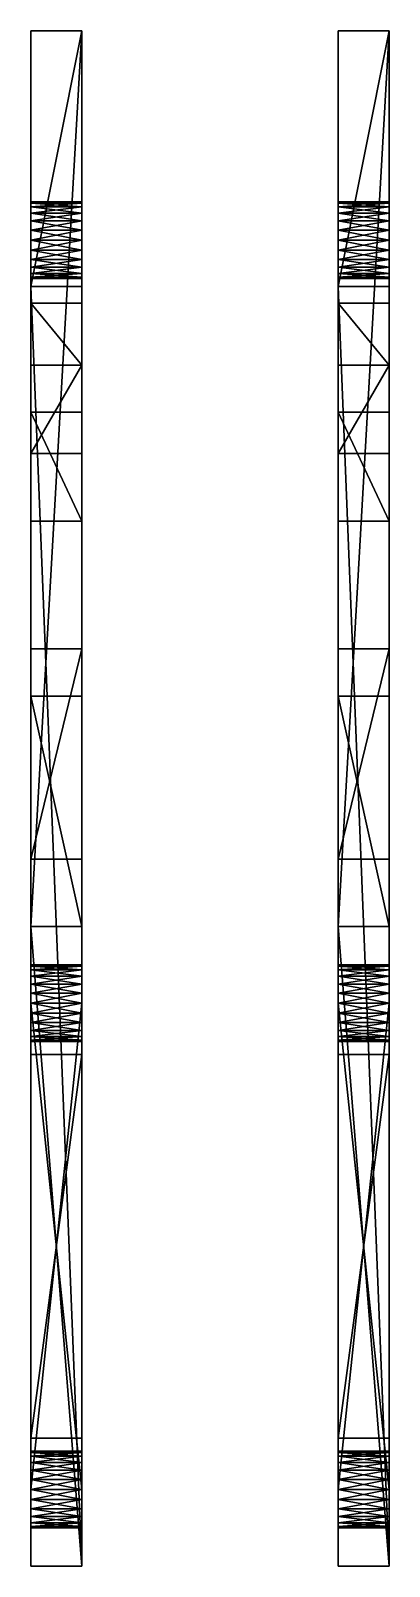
# Model space of a CAD drawing. Extents: x -14 to 0, y 0 to 60.
import ezdxf

# ---------------------------------------------------------------- set-up
doc = ezdxf.new("R2010")
doc.units = 0
doc.header["$MEASUREMENT"] = 0
doc.layers.get('0').update_dxf_attribs({"color": 13, "linetype": 'CONTINUOUS'})

# ---------------------------------------------------------------- blocks, each defined once
blk = doc.blocks.new('FUFO_LANDINGGEAR')
for p, q in [((14, 60), (12, 60)), ((12, 60), (12, 25, 95)), ((12, 50), (12, 60)), ((14, 50), (14, 60)), ((14, 60), (14, 25, 95)), ((0, 60), (0, 25, 95)), ((0, 50), (0, 60)), ((2, 60), (0, 60)), ((2, 50), (2, 60)), ((2, 60), (2, 25, 95)), ((2, 53.316, 7), (0, 53.316, 7)), ((2, 53.265, 7.388), (0, 53.265, 7.388)), ((2, 53.265, 6.612), (0, 53.265, 6.612)), ((2, 53.115, 7.75), (0, 53.115, 7.75)), ((2, 53.115, 6.25), (0, 53.115, 6.25)), ((2, 52.876, 5.939), (0, 52.876, 5.939)), ((2, 52.876, 8.061), (0, 52.876, 8.061)), ((14, 53.316, 7), (12, 53.316, 7)), ((14, 53.265, 7.388), (12, 53.265, 7.388)), ((14, 53.265, 6.612), (12, 53.265, 6.612)), ((14, 53.115, 6.25), (12, 53.115, 6.25)), ((14, 53.115, 7.75), (12, 53.115, 7.75)), ((14, 52.876, 5.939), (12, 52.876, 5.939)), ((14, 52.876, 8.061), (12, 52.876, 8.061)), ((2, 52.566, 8.299), (0, 52.566, 8.299)), ((2, 52.566, 5.701), (0, 52.566, 5.701)), ((2, 52.204, 8.449), (0, 52.204, 8.449)), ((2, 52.204, 5.551), (0, 52.204, 5.551)), ((14, 52.566, 8.299), (12, 52.566, 8.299)), ((14, 52.566, 5.701), (12, 52.566, 5.701)), ((14, 52.204, 8.449), (12, 52.204, 8.449)), ((14, 52.204, 5.551), (12, 52.204, 5.551)), ((2, 51.816, 8.5), (0, 51.816, 8.5)), ((2, 51.816, 5.5), (0, 51.816, 5.5)), ((14, 51.816, 8.5), (12, 51.816, 8.5)), ((14, 51.816, 5.5), (12, 51.816, 5.5)), ((2, 51.428, 5.551), (0, 51.428, 5.551)), ((2, 51.428, 8.449), (0, 51.428, 8.449)), ((2, 51.066, 5.701), (0, 51.066, 5.701)), ((2, 51.066, 8.299), (0, 51.066, 8.299)), ((14, 51.428, 8.449), (12, 51.428, 8.449)), ((14, 51.428, 5.551), (12, 51.428, 5.551)), ((14, 51.066, 8.299), (12, 51.066, 8.299)), ((14, 51.066, 5.701), (12, 51.066, 5.701)), ((2, 50.755, 8.061), (0, 50.755, 8.061)), ((2, 50.755, 5.939), (0, 50.755, 5.939)), ((2, 50.517, 7.75), (0, 50.517, 7.75)), ((2, 50.517, 6.25), (0, 50.517, 6.25)), ((14, 50.755, 8.061), (12, 50.755, 8.061)), ((14, 50.755, 5.939), (12, 50.755, 5.939)), ((14, 50.517, 7.75), (12, 50.517, 7.75)), ((14, 50.517, 6.25), (12, 50.517, 6.25)), ((2, 50.367, 7.388), (0, 50.367, 7.388)), ((2, 50.367, 6.612), (0, 50.367, 6.612)), ((2, 50.316, 7), (0, 50.316, 7)), ((0, 0, 95), (0, 50)), ((2, 50), (0, 50)), ((2, 0, 95), (2, 50)), ((14, 50.367, 7.388), (12, 50.367, 7.388)), ((14, 50.367, 6.612), (12, 50.367, 6.612)), ((14, 50.316, 7), (12, 50.316, 7)), ((14, 50), (12, 50)), ((12, 0, 95), (12, 50)), ((14, 0, 95), (14, 50)), ((0, 49.352, 15.33), (0, 46.932, 21.9)), ((2, 49.352, 15.33), (0, 49.352, 15.33)), ((0, 46.932, 15.33), (0, 49.352, 15.33)), ((2, 49.352, 15.33), (2, 46.932, 21.9)), ((2, 46.932, 15.33), (2, 49.352, 15.33)), ((14, 49.352, 15.33), (12, 49.352, 15.33)), ((12, 46.932, 15.33), (12, 49.352, 15.33)), ((12, 49.352, 15.33), (12, 46.932, 21.9)), ((14, 49.352, 15.33), (14, 46.932, 21.9)), ((14, 46.932, 15.33), (14, 49.352, 15.33)), ((0, 46.932, 15.33), (0, 43.474, 21.9)), ((2, 46.932, 21.9), (0, 46.932, 21.9)), ((0, 43.474, 21.9), (0, 46.932, 21.9)), ((2, 46.932, 15.33), (0, 46.932, 15.33)), ((2, 43.474, 21.9), (2, 46.932, 21.9)), ((2, 46.932, 15.33), (2, 43.474, 21.9)), ((14, 46.932, 15.33), (12, 46.932, 15.33)), ((12, 46.932, 15.33), (12, 43.474, 21.9)), ((14, 46.932, 21.9), (12, 46.932, 21.9)), ((12, 43.474, 21.9), (12, 46.932, 21.9)), ((14, 43.474, 21.9), (14, 46.932, 21.9)), ((14, 46.932, 15.33), (14, 43.474, 21.9)), ((0, 45.089, 26.9), (0, 40.842, 38.429)), ((2, 45.089, 26.9), (0, 45.089, 26.9)), ((0, 40.842, 26.9), (0, 45.089, 26.9)), ((2, 45.089, 26.9), (2, 40.842, 38.429)), ((2, 40.842, 26.9), (2, 45.089, 26.9)), ((12, 45.089, 26.9), (12, 40.842, 38.429)), ((14, 45.089, 26.9), (12, 45.089, 26.9)), ((12, 40.842, 26.9), (12, 45.089, 26.9)), ((14, 45.089, 26.9), (14, 40.842, 38.429)), ((14, 40.842, 26.9), (14, 45.089, 26.9)), ((2, 43.474, 21.9), (0, 43.474, 21.9)), ((14, 43.474, 21.9), (12, 43.474, 21.9)), ((2, 40.842, 26.9), (0, 40.842, 26.9)), ((0, 40.842, 38.429), (0, 40.842, 26.9)), ((2, 40.842, 38.429), (0, 40.842, 38.429)), ((2, 40.842, 38.429), (2, 40.842, 26.9)), ((14, 40.842, 26.9), (12, 40.842, 26.9)), ((12, 40.842, 38.429), (12, 40.842, 26.9)), ((14, 40.842, 38.429), (12, 40.842, 38.429)), ((14, 40.842, 38.429), (14, 40.842, 26.9)), ((0, 35.842, 52), (0, 27.632, 52)), ((2, 35.842, 52), (0, 35.842, 52)), ((0, 35.842, 52), (0, 35.842, 36.4)), ((2, 35.842, 36.4), (0, 35.842, 36.4)), ((0, 35.842, 36.4), (0, 27.632, 52)), ((2, 35.842, 36.4), (2, 27.632, 52)), ((2, 35.842, 52), (2, 27.632, 52)), ((2, 35.842, 52), (2, 35.842, 36.4)), ((12, 35.842, 52), (12, 27.632, 52)), ((14, 35.842, 52), (12, 35.842, 52)), ((12, 35.842, 52), (12, 35.842, 36.4)), ((14, 35.842, 36.4), (12, 35.842, 36.4)), ((12, 35.842, 36.4), (12, 27.632, 52)), ((14, 35.842, 36.4), (14, 27.632, 52)), ((14, 35.842, 52), (14, 27.632, 52)), ((14, 35.842, 52), (14, 35.842, 36.4)), ((2, 34, 57), (0, 34, 57)), ((0, 25, 57), (0, 34, 57)), ((0, 25, 81.429), (0, 34, 57)), ((2, 25, 81.429), (2, 34, 57)), ((2, 25, 57), (2, 34, 57)), ((14, 34, 57), (12, 34, 57)), ((12, 25, 57), (12, 34, 57)), ((12, 25, 81.429), (12, 34, 57)), ((14, 25, 81.429), (14, 34, 57)), ((14, 25, 57), (14, 34, 57)), ((2, 27.632, 52), (0, 27.632, 52)), ((14, 27.632, 52), (12, 27.632, 52)), ((2, 25, 57), (0, 25, 57)), ((2, 25, 81.429), (0, 25, 81.429)), ((0, 25, 81.429), (0, 25, 57)), ((0, 0, 115), (0, 25, 115)), ((0, 25, 95), (0, 25, 115)), ((2, 25, 95), (0, 25, 95)), ((2, 25, 115), (0, 25, 115)), ((2, 25, 95), (2, 25, 115)), ((2, 0, 115), (2, 25, 115)), ((2, 25, 81.429), (2, 25, 57)), ((14, 25, 95), (12, 25, 95)), ((14, 25, 57), (12, 25, 57)), ((14, 25, 81.429), (12, 25, 81.429)), ((12, 25, 81.429), (12, 25, 57)), ((14, 25, 115), (12, 25, 115)), ((12, 0, 115), (12, 25, 115)), ((12, 25, 95), (12, 25, 115)), ((14, 0, 115), (14, 25, 115)), ((14, 25, 95), (14, 25, 115)), ((14, 25, 81.429), (14, 25, 57)), ((2, 23.5, 97.5), (0, 23.5, 97.5)), ((2, 23.5, 112.5), (0, 23.5, 112.5)), ((2, 23.449, 97.112), (0, 23.449, 97.112)), ((2, 23.449, 97.888), (0, 23.449, 97.888)), ((2, 23.449, 112.112), (0, 23.449, 112.112)), ((2, 23.449, 112.888), (0, 23.449, 112.888)), ((14, 23.5, 97.5), (12, 23.5, 97.5)), ((14, 23.5, 112.5), (12, 23.5, 112.5)), ((14, 23.449, 97.112), (12, 23.449, 97.112)), ((14, 23.449, 97.888), (12, 23.449, 97.888)), ((14, 23.449, 112.112), (12, 23.449, 112.112)), ((14, 23.449, 112.888), (12, 23.449, 112.888)), ((2, 23.299, 96.75), (0, 23.299, 96.75)), ((2, 23.299, 98.25), (0, 23.299, 98.25)), ((2, 23.299, 111.75), (0, 23.299, 111.75)), ((2, 23.299, 113.25), (0, 23.299, 113.25)), ((2, 23.061, 98.561), (0, 23.061, 98.561)), ((2, 23.061, 96.439), (0, 23.061, 96.439)), ((2, 23.061, 113.561), (0, 23.061, 113.561)), ((2, 23.061, 111.439), (0, 23.061, 111.439)), ((14, 23.299, 96.75), (12, 23.299, 96.75)), ((14, 23.299, 98.25), (12, 23.299, 98.25)), ((14, 23.299, 111.75), (12, 23.299, 111.75)), ((14, 23.299, 113.25), (12, 23.299, 113.25)), ((14, 23.061, 98.561), (12, 23.061, 98.561)), ((14, 23.061, 96.439), (12, 23.061, 96.439)), ((14, 23.061, 111.439), (12, 23.061, 111.439)), ((14, 23.061, 113.561), (12, 23.061, 113.561)), ((2, 22.75, 98.799), (0, 22.75, 98.799)), ((2, 22.75, 96.201), (0, 22.75, 96.201)), ((2, 22.75, 113.799), (0, 22.75, 113.799)), ((2, 22.75, 111.201), (0, 22.75, 111.201)), ((2, 22.388, 96.051), (0, 22.388, 96.051)), ((2, 22.388, 98.949), (0, 22.388, 98.949)), ((2, 22.388, 113.949), (0, 22.388, 113.949)), ((2, 22.388, 111.051), (0, 22.388, 111.051)), ((14, 22.75, 98.799), (12, 22.75, 98.799)), ((14, 22.75, 96.201), (12, 22.75, 96.201)), ((14, 22.75, 111.201), (12, 22.75, 111.201)), ((14, 22.75, 113.799), (12, 22.75, 113.799)), ((14, 22.388, 96.051), (12, 22.388, 96.051)), ((14, 22.388, 98.949), (12, 22.388, 98.949)), ((14, 22.388, 111.051), (12, 22.388, 111.051)), ((14, 22.388, 113.949), (12, 22.388, 113.949)), ((2, 22, 96), (0, 22, 96)), ((2, 22, 99), (0, 22, 99)), ((0, 22, 110), (0, 3, 110)), ((2, 22, 110), (0, 22, 110)), ((0, 22, 100), (0, 22, 110)), ((2, 22, 100), (0, 22, 100)), ((0, 3, 100), (0, 22, 100)), ((2, 22, 114), (0, 22, 114)), ((2, 22, 111), (0, 22, 111)), ((2, 21.612, 98.949), (0, 21.612, 98.949)), ((2, 21.612, 96.051), (0, 21.612, 96.051)), ((2, 21.612, 113.949), (0, 21.612, 113.949)), ((2, 21.612, 111.051), (0, 21.612, 111.051)), ((2, 22, 110), (2, 3, 110)), ((2, 22, 100), (2, 22, 110)), ((2, 3, 100), (2, 22, 100)), ((14, 22, 100), (12, 22, 100)), ((12, 3, 100), (12, 22, 100)), ((12, 22, 110), (12, 3, 110)), ((14, 22, 110), (12, 22, 110)), ((12, 22, 100), (12, 22, 110)), ((14, 22, 96), (12, 22, 96)), ((14, 22, 99), (12, 22, 99)), ((14, 22, 111), (12, 22, 111)), ((14, 22, 114), (12, 22, 114)), ((14, 21.612, 98.949), (12, 21.612, 98.949)), ((14, 21.612, 96.051), (12, 21.612, 96.051)), ((14, 21.612, 111.051), (12, 21.612, 111.051)), ((14, 21.612, 113.949), (12, 21.612, 113.949)), ((14, 22, 110), (14, 3, 110)), ((14, 22, 100), (14, 22, 110)), ((14, 3, 100), (14, 22, 100)), ((2, 21.25, 96.201), (0, 21.25, 96.201)), ((2, 21.25, 98.799), (0, 21.25, 98.799)), ((2, 21.25, 113.799), (0, 21.25, 113.799)), ((2, 21.25, 111.201), (0, 21.25, 111.201)), ((14, 21.25, 96.201), (12, 21.25, 96.201)), ((14, 21.25, 98.799), (12, 21.25, 98.799)), ((14, 21.25, 111.201), (12, 21.25, 111.201)), ((14, 21.25, 113.799), (12, 21.25, 113.799)), ((2, 20.939, 98.561), (0, 20.939, 98.561)), ((2, 20.939, 96.439), (0, 20.939, 96.439)), ((2, 20.939, 113.561), (0, 20.939, 113.561)), ((2, 20.939, 111.439), (0, 20.939, 111.439)), ((2, 20.701, 96.75), (0, 20.701, 96.75)), ((2, 20.701, 113.25), (0, 20.701, 113.25)), ((2, 20.701, 98.25), (0, 20.701, 98.25)), ((2, 20.701, 111.75), (0, 20.701, 111.75)), ((2, 20.551, 97.112), (0, 20.551, 97.112)), ((2, 20.551, 112.888), (0, 20.551, 112.888)), ((2, 20.551, 112.112), (0, 20.551, 112.112)), ((2, 20.551, 97.888), (0, 20.551, 97.888)), ((2, 20.5, 97.5), (0, 20.5, 97.5)), ((2, 20.5, 112.5), (0, 20.5, 112.5)), ((14, 20.939, 98.561), (12, 20.939, 98.561)), ((14, 20.939, 96.439), (12, 20.939, 96.439)), ((14, 20.939, 113.561), (12, 20.939, 113.561)), ((14, 20.939, 111.439), (12, 20.939, 111.439)), ((14, 20.701, 98.25), (12, 20.701, 98.25)), ((14, 20.701, 96.75), (12, 20.701, 96.75)), ((14, 20.701, 113.25), (12, 20.701, 113.25)), ((14, 20.701, 111.75), (12, 20.701, 111.75)), ((14, 20.551, 97.888), (12, 20.551, 97.888)), ((14, 20.551, 97.112), (12, 20.551, 97.112)), ((14, 20.551, 112.888), (12, 20.551, 112.888)), ((14, 20.551, 112.112), (12, 20.551, 112.112)), ((14, 20.5, 97.5), (12, 20.5, 97.5)), ((14, 20.5, 112.5), (12, 20.5, 112.5)), ((2, 20, 95), (0, 20, 95)), ((2, 20, 66.9), (0, 20, 66.9)), ((0, 20, 95), (0, 20, 66.9)), ((0, 5, 95), (0, 20, 95)), ((0, 20, 66.9), (0, 5, 95)), ((2, 20, 66.9), (2, 5, 95)), ((2, 5, 95), (2, 20, 95)), ((2, 20, 95), (2, 20, 66.9)), ((14, 20, 95), (12, 20, 95)), ((14, 20, 66.9), (12, 20, 66.9)), ((12, 20, 95), (12, 20, 66.9)), ((12, 5, 95), (12, 20, 95)), ((12, 20, 66.9), (12, 5, 95)), ((14, 20, 66.9), (14, 5, 95)), ((14, 5, 95), (14, 20, 95)), ((14, 20, 95), (14, 20, 66.9)), ((2, 5, 95), (0, 5, 95)), ((14, 5, 95), (12, 5, 95)), ((2, 4.5, 112.5), (0, 4.5, 112.5)), ((2, 4.5, 97.5), (0, 4.5, 97.5)), ((2, 4.449, 97.888), (0, 4.449, 97.888)), ((2, 4.449, 97.112), (0, 4.449, 97.112)), ((2, 4.449, 112.112), (0, 4.449, 112.112)), ((2, 4.449, 112.888), (0, 4.449, 112.888)), ((2, 4.299, 98.25), (0, 4.299, 98.25)), ((2, 4.299, 96.75), (0, 4.299, 96.75)), ((2, 4.299, 111.75), (0, 4.299, 111.75)), ((2, 4.299, 113.25), (0, 4.299, 113.25)), ((14, 4.5, 97.5), (12, 4.5, 97.5)), ((14, 4.5, 112.5), (12, 4.5, 112.5)), ((14, 4.449, 97.888), (12, 4.449, 97.888)), ((14, 4.449, 97.112), (12, 4.449, 97.112)), ((14, 4.449, 112.112), (12, 4.449, 112.112)), ((14, 4.449, 112.888), (12, 4.449, 112.888)), ((14, 4.299, 98.25), (12, 4.299, 98.25)), ((14, 4.299, 96.75), (12, 4.299, 96.75)), ((14, 4.299, 111.75), (12, 4.299, 111.75)), ((14, 4.299, 113.25), (12, 4.299, 113.25)), ((2, 4.061, 98.561), (0, 4.061, 98.561)), ((2, 4.061, 96.439), (0, 4.061, 96.439)), ((2, 4.061, 111.439), (0, 4.061, 111.439)), ((2, 4.061, 113.561), (0, 4.061, 113.561)), ((2, 3.75, 98.799), (0, 3.75, 98.799)), ((2, 3.75, 96.201), (0, 3.75, 96.201)), ((2, 3.75, 111.201), (0, 3.75, 111.201)), ((2, 3.75, 113.799), (0, 3.75, 113.799)), ((14, 4.061, 98.561), (12, 4.061, 98.561)), ((14, 4.061, 96.439), (12, 4.061, 96.439)), ((14, 4.061, 111.439), (12, 4.061, 111.439)), ((14, 4.061, 113.561), (12, 4.061, 113.561)), ((14, 3.75, 98.799), (12, 3.75, 98.799)), ((14, 3.75, 96.201), (12, 3.75, 96.201)), ((14, 3.75, 111.201), (12, 3.75, 111.201)), ((14, 3.75, 113.799), (12, 3.75, 113.799)), ((2, 3.388, 98.949), (0, 3.388, 98.949)), ((2, 3.388, 96.051), (0, 3.388, 96.051)), ((2, 3.388, 111.051), (0, 3.388, 111.051)), ((2, 3.388, 113.949), (0, 3.388, 113.949)), ((14, 3.388, 98.949), (12, 3.388, 98.949)), ((14, 3.388, 96.051), (12, 3.388, 96.051)), ((14, 3.388, 111.051), (12, 3.388, 111.051)), ((14, 3.388, 113.949), (12, 3.388, 113.949)), ((14, 3, 100), (12, 3, 100)), ((14, 3, 110), (12, 3, 110)), ((12, 3, 110), (12, 3, 100)), ((14, 3, 99), (12, 3, 99)), ((14, 3, 96), (12, 3, 96)), ((14, 3, 111), (12, 3, 111)), ((14, 3, 114), (12, 3, 114)), ((14, 3, 110), (14, 3, 100)), ((2, 3, 99), (0, 3, 99)), ((2, 3, 110), (0, 3, 110)), ((0, 3, 110), (0, 3, 100)), ((2, 3, 100), (0, 3, 100)), ((2, 3, 96), (0, 3, 96)), ((2, 3, 111), (0, 3, 111)), ((2, 3, 114), (0, 3, 114)), ((2, 2.612, 98.949), (0, 2.612, 98.949)), ((2, 2.612, 96.051), (0, 2.612, 96.051)), ((2, 2.612, 111.051), (0, 2.612, 111.051)), ((2, 2.612, 113.949), (0, 2.612, 113.949)), ((2, 3, 110), (2, 3, 100)), ((14, 2.612, 98.949), (12, 2.612, 98.949)), ((14, 2.612, 96.051), (12, 2.612, 96.051)), ((14, 2.612, 111.051), (12, 2.612, 111.051)), ((14, 2.612, 113.949), (12, 2.612, 113.949)), ((2, 2.25, 98.799), (0, 2.25, 98.799)), ((2, 2.25, 96.201), (0, 2.25, 96.201)), ((2, 2.25, 113.799), (0, 2.25, 113.799)), ((2, 2.25, 111.201), (0, 2.25, 111.201)), ((2, 1.939, 98.561), (0, 1.939, 98.561)), ((2, 1.939, 96.439), (0, 1.939, 96.439)), ((2, 1.939, 113.561), (0, 1.939, 113.561)), ((2, 1.939, 111.439), (0, 1.939, 111.439)), ((14, 2.25, 98.799), (12, 2.25, 98.799)), ((14, 2.25, 96.201), (12, 2.25, 96.201)), ((14, 2.25, 111.201), (12, 2.25, 111.201)), ((14, 2.25, 113.799), (12, 2.25, 113.799)), ((14, 1.939, 98.561), (12, 1.939, 98.561)), ((14, 1.939, 96.439), (12, 1.939, 96.439)), ((14, 1.939, 111.439), (12, 1.939, 111.439)), ((14, 1.939, 113.561), (12, 1.939, 113.561)), ((2, 1.701, 98.25), (0, 1.701, 98.25)), ((2, 1.701, 96.75), (0, 1.701, 96.75)), ((2, 1.701, 111.75), (0, 1.701, 111.75)), ((2, 1.701, 113.25), (0, 1.701, 113.25)), ((2, 1.551, 97.888), (0, 1.551, 97.888)), ((2, 1.551, 97.112), (0, 1.551, 97.112)), ((2, 1.551, 112.888), (0, 1.551, 112.888)), ((2, 1.551, 112.112), (0, 1.551, 112.112)), ((2, 1.5, 97.5), (0, 1.5, 97.5)), ((2, 1.5, 112.5), (0, 1.5, 112.5)), ((14, 1.701, 98.25), (12, 1.701, 98.25)), ((14, 1.701, 96.75), (12, 1.701, 96.75)), ((14, 1.701, 111.75), (12, 1.701, 111.75)), ((14, 1.701, 113.25), (12, 1.701, 113.25)), ((14, 1.551, 97.888), (12, 1.551, 97.888)), ((14, 1.551, 97.112), (12, 1.551, 97.112)), ((14, 1.551, 112.112), (12, 1.551, 112.112)), ((14, 1.551, 112.888), (12, 1.551, 112.888)), ((14, 1.5, 97.5), (12, 1.5, 97.5)), ((14, 1.5, 112.5), (12, 1.5, 112.5)), ((0, 0, 115), (0, 0, 95)), ((2, 0, 115), (0, 0, 115)), ((2, 0, 95), (0, 0, 95)), ((2, 0, 115), (2, 0, 95)), ((14, 0, 115), (12, 0, 115)), ((14, 0, 95), (12, 0, 95)), ((12, 0, 115), (12, 0, 95)), ((14, 0, 115), (14, 0, 95))]:
    blk.add_line(p, q)
at = {"extrusion": (1, 0, 0)}
for centre in [(51.816, 7), (51.816, 7, 2), (51.816, 7, 12), (51.816, 7, 14)]:
    blk.add_circle(centre, 1.5, dxfattribs=at)
at = {"extrusion": (-1, 0, 0)}
for centre in [(-22, 97.5), (-22, 112.5), (-22, 112.5, -2), (-22, 97.5, -2), (-22, 97.5, -12), (-22, 112.5, -12), (-22, 112.5, -14), (-22, 97.5, -14), (-3, 97.5), (-3, 112.5), (-3, 97.5, -2), (-3, 112.5, -2), (-3, 97.5, -12), (-3, 112.5, -12), (-3, 112.5, -14), (-3, 97.5, -14)]:
    blk.add_circle(centre, 1.5, dxfattribs=at)
mesh = blk.add_polyface()
corners = [(12, 25, 95), (14, 60), (12, 60), (14, 25, 95)]
mesh.append_faces([[corners[k] for k in face] for face in [(0, 1, 2), (1, 0, 3)]], dxfattribs={"vtx0": -1})
mesh = blk.add_polyface()
corners = [(14, 60), (12, 50), (12, 60), (14, 50)]
mesh.append_faces([[corners[k] for k in face] for face in [(0, 1, 2), (1, 0, 3)]], dxfattribs={"vtx0": -1})
mesh = blk.add_polyface()
corners = [(12, 60), (12, 25, 81.429), (12, 25, 95), (12, 34, 57), (12, 35.842, 52), (12, 40.842, 38.429), (12, 35.842, 36.4), (12, 45.089, 26.9), (12, 46.932, 21.9), (12, 49.352, 15.33), (12, 52.876, 8.061), (12, 52.566, 8.299), (12, 52.204, 8.449), (12, 51.816, 8.5), (12, 51.428, 8.449), (12, 51.066, 8.299), (12, 50.755, 8.061), (12, 50.517, 7.75), (12, 50.367, 7.388), (12, 50.316, 7), (12, 50), (12, 53.115, 7.75), (12, 53.265, 7.388), (12, 53.316, 7), (12, 51.066, 5.701), (12, 50.755, 5.939), (12, 50.517, 6.25), (12, 50.367, 6.612), (12, 51.428, 5.551), (12, 51.816, 5.5), (12, 52.204, 5.551), (12, 52.566, 5.701), (12, 52.876, 5.939), (12, 53.115, 6.25), (12, 53.265, 6.612), (12, 3.388, 111.051), (12, 3, 110), (12, 3, 111), (12, 22, 110), (12, 3.75, 111.201), (12, 4.061, 111.439), (12, 4.299, 111.75), (12, 4.449, 112.112), (12, 4.5, 112.5), (12, 20.701, 111.75), (12, 20.551, 112.112), (12, 20.5, 112.5), (12, 20.939, 111.439), (12, 21.25, 111.201), (12, 21.612, 111.051), (12, 22, 111), (12, 22.388, 111.051), (12, 22, 100), (12, 0, 115), (12, 1.5, 112.5), (12, 0, 95), (12, 1.551, 112.888), (12, 1.701, 113.25), (12, 1.939, 113.561), (12, 2.25, 113.799), (12, 2.612, 113.949), (12, 3, 114), (12, 25, 115), (12, 3.388, 113.949), (12, 3.75, 113.799), (12, 4.061, 113.561), (12, 4.299, 113.25), (12, 4.449, 112.888), (12, 21.612, 113.949), (12, 21.25, 113.799), (12, 20.939, 113.561), (12, 20.701, 113.25), (12, 20.551, 112.888), (12, 22, 114), (12, 22.388, 113.949), (12, 22.75, 113.799), (12, 23.061, 113.561), (12, 23.299, 113.25), (12, 23.449, 112.888), (12, 23.5, 112.5), (12, 23.5, 97.5), (12, 1.701, 96.75), (12, 1.551, 97.112), (12, 1.5, 97.5), (12, 1.939, 96.439), (12, 2.25, 96.201), (12, 2.612, 96.051), (12, 3, 96), (12, 3.388, 96.051), (12, 3.75, 96.201), (12, 4.061, 96.439), (12, 5, 95), (12, 4.299, 96.75), (12, 4.449, 97.112), (12, 4.5, 97.5), (12, 20, 66.9), (12, 25, 57), (12, 20.5, 97.5), (12, 20.551, 97.112), (12, 20.701, 96.75), (12, 20.939, 96.439), (12, 21.25, 96.201), (12, 21.612, 96.051), (12, 22, 96), (12, 22.388, 96.051), (12, 22.75, 96.201), (12, 23.061, 96.439), (12, 23.299, 96.75), (12, 23.449, 97.112), (12, 27.632, 52), (12, 40.842, 26.9), (12, 43.474, 21.9), (12, 46.932, 15.33), (12, 1.551, 112.112), (12, 1.551, 97.888), (12, 1.701, 111.75), (12, 1.701, 98.25), (12, 1.939, 111.439), (12, 1.939, 98.561), (12, 2.25, 111.201), (12, 2.25, 98.799), (12, 2.612, 98.949), (12, 2.612, 111.051), (12, 3, 99), (12, 3, 100), (12, 3.388, 98.949), (12, 3.75, 98.799), (12, 4.061, 98.561), (12, 4.299, 98.25), (12, 4.449, 97.888), (12, 20.701, 98.25), (12, 20.551, 97.888), (12, 20, 95), (12, 20.939, 98.561), (12, 21.25, 98.799), (12, 21.612, 98.949), (12, 22, 99), (12, 22.388, 98.949), (12, 22.75, 111.201), (12, 22.75, 98.799), (12, 23.061, 98.561), (12, 23.061, 111.439), (12, 23.299, 111.75), (12, 23.299, 98.25), (12, 23.449, 112.112), (12, 23.449, 97.888)]
mesh.append_faces([[corners[k] for k in face] for face in [(0, 1, 2), (1, 0, 3), (4, 5, 6), (5, 0, 7), (8, 0, 9), (10, 0, 21), (21, 0, 22), (22, 0, 23), (20, 24, 0), (24, 20, 25), (25, 20, 26), (26, 20, 27), (27, 20, 19), (35, 36, 37), (36, 35, 38), (44, 43, 45), (45, 43, 46), (38, 51, 52), (53, 54, 55), (54, 53, 56), (56, 53, 57), (57, 53, 58), (58, 53, 59), (59, 53, 60), (60, 53, 61), (61, 62, 63), (63, 62, 64), (64, 62, 65), (65, 62, 66), (66, 62, 67), (67, 62, 43), (68, 62, 73), (73, 62, 74), (74, 62, 75), (75, 62, 76), (76, 62, 77), (77, 62, 78), (78, 62, 79), (55, 81, 20), (81, 55, 82), (82, 55, 83), (96, 80, 1), (110, 6, 5), (7, 111, 110), (111, 7, 8), (3, 109, 96), (109, 3, 4), (113, 83, 54), (83, 113, 114), (114, 115, 116), (116, 117, 118), (118, 119, 120), (120, 119, 121), (121, 122, 123), (123, 52, 125), (125, 52, 126), (126, 52, 127), (127, 52, 128), (128, 52, 129), (129, 52, 94), (91, 131, 132), (132, 97, 95), (130, 52, 133), (133, 52, 134), (134, 52, 135), (135, 52, 136), (136, 52, 137), (137, 138, 139), (139, 138, 140), (140, 142, 143), (143, 144, 145), (145, 79, 80)]], dxfattribs={"vtx0": -1, "vtx1": -1})
mesh.append_faces([[corners[k] for k in face] for face in [(3, 0, 4), (4, 0, 5), (7, 0, 8), (9, 0, 10), (9, 19, 20), (38, 43, 44), (43, 62, 68), (79, 62, 80), (83, 55, 54), (20, 90, 91), (20, 95, 96), (96, 95, 97), (1, 80, 62), (20, 96, 109), (20, 6, 110), (20, 110, 111), (123, 37, 36), (94, 52, 91), (91, 52, 130), (137, 52, 51)]], dxfattribs={"vtx0": -1, "vtx1": -1, "vtx2": -1})
mesh.append_faces([[corners[k] for k in face] for face in [(9, 10, 11), (9, 11, 12), (9, 12, 13), (9, 13, 14), (9, 14, 15), (9, 15, 16), (9, 16, 17), (9, 17, 18), (9, 18, 19), (0, 24, 28), (0, 28, 29), (0, 29, 30), (0, 30, 31), (0, 31, 32), (0, 32, 33), (0, 33, 34), (0, 34, 23), (38, 35, 39), (38, 39, 40), (38, 40, 41), (38, 41, 42), (38, 42, 43), (38, 44, 47), (38, 47, 48), (38, 48, 49), (38, 49, 50), (38, 50, 51), (61, 53, 62), (43, 68, 69), (43, 69, 70), (43, 70, 71), (43, 71, 72), (43, 72, 46), (20, 81, 84), (20, 84, 85), (20, 85, 86), (20, 86, 87), (20, 87, 88), (20, 88, 89), (20, 89, 90), (91, 90, 92), (91, 92, 93), (91, 93, 94), (20, 91, 95), (96, 97, 98), (96, 98, 99), (96, 99, 100), (96, 100, 101), (96, 101, 102), (96, 102, 103), (96, 103, 104), (96, 104, 105), (96, 105, 106), (96, 106, 107), (96, 107, 108), (96, 108, 80), (1, 62, 2), (20, 109, 6), (20, 111, 112), (20, 112, 9), (114, 113, 115), (116, 115, 117), (118, 117, 119), (121, 119, 122), (123, 122, 37), (123, 36, 124), (123, 124, 52), (91, 130, 131), (132, 131, 97), (137, 51, 138), (140, 138, 141), (140, 141, 142), (143, 142, 144), (145, 144, 79)]], dxfattribs={"vtx0": -1, "vtx2": -1})
mesh = blk.add_polyface()
corners = [(14, 43.474, 21.9), (14, 45.089, 26.9), (14, 40.842, 26.9), (14, 46.932, 21.9), (14, 0, 95), (14, 1.5, 97.5), (14, 0, 115), (14, 1.551, 97.112), (14, 1.701, 96.75), (14, 50), (14, 1.5, 112.5), (14, 1.939, 96.439), (14, 2.25, 96.201), (14, 2.612, 96.051), (14, 3, 96), (14, 3.388, 96.051), (14, 3.75, 96.201), (14, 4.061, 96.439), (14, 5, 95), (14, 4.299, 96.75), (14, 4.449, 97.112), (14, 4.5, 97.5), (14, 20, 66.9), (14, 25, 57), (14, 20, 95), (14, 20.5, 97.5), (14, 20.551, 97.112), (14, 20.701, 96.75), (14, 20.939, 96.439), (14, 21.25, 96.201), (14, 21.612, 96.051), (14, 22, 96), (14, 22.388, 96.051), (14, 22.75, 96.201), (14, 23.061, 96.439), (14, 23.299, 96.75), (14, 23.449, 97.112), (14, 23.5, 97.5), (14, 23.5, 112.5), (14, 25, 81.429), (14, 27.632, 52), (14, 35.842, 36.4), (14, 40.842, 38.429), (14, 46.932, 15.33), (14, 49.352, 15.33), (14, 50.367, 6.612), (14, 50.316, 7), (14, 50.517, 6.25), (14, 50.755, 5.939), (14, 51.066, 5.701), (14, 60), (14, 51.428, 5.551), (14, 51.816, 5.5), (14, 52.204, 5.551), (14, 52.566, 5.701), (14, 52.876, 5.939), (14, 53.115, 6.25), (14, 53.265, 6.612), (14, 53.316, 7), (14, 34, 57), (14, 25, 95), (14, 35.842, 52), (14, 52.876, 8.061), (14, 52.566, 8.299), (14, 52.204, 8.449), (14, 51.816, 8.5), (14, 51.428, 8.449), (14, 51.066, 8.299), (14, 50.755, 8.061), (14, 50.517, 7.75), (14, 50.367, 7.388), (14, 53.115, 7.75), (14, 53.265, 7.388), (14, 3.388, 98.949), (14, 3, 100), (14, 3, 99), (14, 22, 100), (14, 3.75, 98.799), (14, 4.061, 98.561), (14, 4.299, 98.25), (14, 4.449, 97.888), (14, 20.701, 98.25), (14, 20.551, 97.888), (14, 20.939, 98.561), (14, 21.25, 98.799), (14, 21.612, 98.949), (14, 22, 99), (14, 22.388, 98.949), (14, 22, 110), (14, 3, 114), (14, 25, 115), (14, 2.612, 113.949), (14, 2.25, 113.799), (14, 1.939, 113.561), (14, 1.701, 113.25), (14, 1.551, 112.888), (14, 3.388, 113.949), (14, 3.75, 113.799), (14, 4.061, 113.561), (14, 4.299, 113.25), (14, 4.449, 112.888), (14, 4.5, 112.5), (14, 21.612, 113.949), (14, 21.25, 113.799), (14, 20.939, 113.561), (14, 20.701, 113.25), (14, 20.551, 112.888), (14, 20.5, 112.5), (14, 22, 114), (14, 22.388, 113.949), (14, 22.75, 113.799), (14, 23.061, 113.561), (14, 23.299, 113.25), (14, 23.449, 112.888), (14, 1.551, 112.112), (14, 1.551, 97.888), (14, 1.701, 111.75), (14, 1.701, 98.25), (14, 1.939, 98.561), (14, 1.939, 111.439), (14, 2.25, 98.799), (14, 2.25, 111.201), (14, 2.612, 98.949), (14, 2.612, 111.051), (14, 3, 111), (14, 3, 110), (14, 3.388, 111.051), (14, 3.75, 111.201), (14, 4.061, 111.439), (14, 4.299, 111.75), (14, 4.449, 112.112), (14, 20.701, 111.75), (14, 20.551, 112.112), (14, 20.939, 111.439), (14, 21.25, 111.201), (14, 21.612, 111.051), (14, 22, 111), (14, 22.388, 111.051), (14, 22.75, 98.799), (14, 22.75, 111.201), (14, 23.061, 98.561), (14, 23.061, 111.439), (14, 23.299, 98.25), (14, 23.299, 111.75), (14, 23.449, 97.888), (14, 23.449, 112.112)]
mesh.append_faces([[corners[k] for k in face] for face in [(4, 5, 6), (5, 4, 7), (7, 4, 8), (8, 9, 11), (11, 9, 12), (12, 9, 13), (13, 9, 14), (14, 9, 15), (15, 9, 16), (16, 9, 17), (17, 18, 19), (19, 18, 20), (20, 18, 21), (18, 9, 22), (22, 23, 24), (25, 23, 26), (26, 23, 27), (27, 23, 28), (28, 23, 29), (29, 23, 30), (30, 23, 31), (31, 23, 32), (32, 23, 33), (33, 23, 34), (34, 23, 35), (35, 23, 36), (36, 23, 37), (40, 9, 41), (0, 9, 43), (43, 9, 44), (45, 9, 47), (47, 9, 48), (48, 9, 49), (49, 50, 51), (51, 50, 52), (52, 50, 53), (53, 50, 54), (54, 50, 55), (55, 50, 56), (56, 50, 57), (57, 50, 58), (59, 60, 39), (60, 59, 50), (62, 44, 63), (63, 44, 64), (64, 44, 65), (65, 44, 66), (66, 44, 67), (67, 44, 68), (68, 44, 69), (69, 44, 70), (70, 44, 46), (73, 74, 75), (74, 73, 76), (81, 18, 82), (82, 24, 25), (76, 87, 88), (6, 89, 90), (89, 6, 91), (91, 6, 92), (92, 6, 93), (93, 6, 94), (94, 6, 95), (95, 6, 10), (102, 101, 103), (103, 101, 104), (104, 101, 105), (105, 101, 106), (106, 101, 107), (90, 39, 60), (114, 115, 116), (116, 118, 119), (119, 120, 121), (121, 122, 123), (123, 75, 124), (124, 88, 126), (126, 88, 127), (127, 88, 128), (128, 88, 129), (129, 88, 130), (130, 88, 101), (131, 88, 133), (133, 88, 134), (134, 88, 135), (135, 88, 136), (136, 88, 137), (137, 138, 139), (139, 140, 141), (141, 142, 143), (143, 144, 145), (145, 37, 38)]], dxfattribs={"vtx0": -1, "vtx1": -1})
mesh.append_faces([[corners[k] for k in face] for face in [(6, 5, 10), (17, 9, 18), (22, 9, 23), (24, 23, 25), (37, 23, 38), (23, 9, 40), (41, 9, 2), (2, 9, 0), (50, 59, 61), (50, 61, 42), (50, 1, 3), (50, 44, 62), (46, 44, 9), (76, 21, 18), (76, 18, 81), (90, 101, 102), (90, 38, 39), (124, 75, 74), (101, 88, 131), (137, 88, 87)]], dxfattribs={"vtx0": -1, "vtx1": -1, "vtx2": -1})
mesh.append_faces([[corners[k] for k in face] for face in [(0, 1, 2), (1, 0, 3), (8, 4, 9), (38, 23, 39), (41, 2, 42), (9, 45, 46), (49, 9, 50), (42, 61, 41), (50, 42, 1), (50, 3, 44), (50, 62, 71), (50, 71, 72), (50, 72, 58), (40, 59, 23), (59, 40, 61), (76, 73, 77), (76, 77, 78), (76, 78, 79), (76, 79, 80), (76, 80, 21), (82, 18, 24), (76, 81, 83), (76, 83, 84), (76, 84, 85), (76, 85, 86), (76, 86, 87), (90, 89, 96), (90, 96, 97), (90, 97, 98), (90, 98, 99), (90, 99, 100), (90, 100, 101), (90, 102, 108), (90, 108, 109), (90, 109, 110), (90, 110, 111), (90, 111, 112), (90, 112, 113), (90, 113, 38), (5, 114, 10), (114, 5, 115), (116, 115, 117), (116, 117, 118), (119, 118, 120), (121, 120, 122), (123, 122, 75), (124, 74, 125), (124, 125, 88), (101, 131, 132), (101, 132, 107), (137, 87, 138), (139, 138, 140), (141, 140, 142), (143, 142, 144), (145, 144, 37)]], dxfattribs={"vtx0": -1, "vtx2": -1})
mesh = blk.add_polyface()
corners = [(0, 60), (0, 25, 81.429), (0, 25, 95), (0, 34, 57), (0, 35.842, 52), (0, 40.842, 38.429), (0, 35.842, 36.4), (0, 45.089, 26.9), (0, 46.932, 21.9), (0, 49.352, 15.33), (0, 52.876, 8.061), (0, 52.566, 8.299), (0, 52.204, 8.449), (0, 51.816, 8.5), (0, 51.428, 8.449), (0, 51.066, 8.299), (0, 50.755, 8.061), (0, 50.517, 7.75), (0, 50.367, 7.388), (0, 50.316, 7), (0, 50), (0, 53.115, 7.75), (0, 53.265, 7.388), (0, 53.316, 7), (0, 51.066, 5.701), (0, 50.755, 5.939), (0, 50.517, 6.25), (0, 50.367, 6.612), (0, 51.428, 5.551), (0, 51.816, 5.5), (0, 52.204, 5.551), (0, 52.566, 5.701), (0, 52.876, 5.939), (0, 53.115, 6.25), (0, 53.265, 6.612), (0, 0, 115), (0, 1.5, 112.5), (0, 0, 95), (0, 1.551, 112.888), (0, 1.701, 113.25), (0, 1.939, 113.561), (0, 2.25, 113.799), (0, 2.612, 113.949), (0, 3, 114), (0, 25, 115), (0, 3.388, 113.949), (0, 3.75, 113.799), (0, 4.061, 113.561), (0, 4.299, 113.25), (0, 4.449, 112.888), (0, 4.5, 112.5), (0, 21.612, 113.949), (0, 21.25, 113.799), (0, 20.939, 113.561), (0, 20.701, 113.25), (0, 20.551, 112.888), (0, 20.5, 112.5), (0, 22, 114), (0, 22.388, 113.949), (0, 22.75, 113.799), (0, 23.061, 113.561), (0, 23.299, 113.25), (0, 23.449, 112.888), (0, 23.5, 112.5), (0, 23.5, 97.5), (0, 1.701, 96.75), (0, 1.551, 97.112), (0, 1.5, 97.5), (0, 1.939, 96.439), (0, 2.25, 96.201), (0, 2.612, 96.051), (0, 3, 96), (0, 3.388, 96.051), (0, 3.75, 96.201), (0, 4.061, 96.439), (0, 5, 95), (0, 4.299, 96.75), (0, 4.449, 97.112), (0, 4.5, 97.5), (0, 20, 66.9), (0, 25, 57), (0, 20.5, 97.5), (0, 20.551, 97.112), (0, 20.701, 96.75), (0, 20.939, 96.439), (0, 21.25, 96.201), (0, 21.612, 96.051), (0, 22, 96), (0, 22.388, 96.051), (0, 22.75, 96.201), (0, 23.061, 96.439), (0, 23.299, 96.75), (0, 23.449, 97.112), (0, 27.632, 52), (0, 40.842, 26.9), (0, 43.474, 21.9), (0, 46.932, 15.33), (0, 3.388, 111.051), (0, 3, 110), (0, 3, 111), (0, 22, 110), (0, 3.75, 111.201), (0, 4.061, 111.439), (0, 4.299, 111.75), (0, 4.449, 112.112), (0, 20.701, 111.75), (0, 20.551, 112.112), (0, 20.939, 111.439), (0, 21.25, 111.201), (0, 21.612, 111.051), (0, 22, 111), (0, 22.388, 111.051), (0, 22, 100), (0, 22, 99), (0, 22.388, 98.949), (0, 22.75, 111.201), (0, 22.75, 98.799), (0, 23.061, 98.561), (0, 23.061, 111.439), (0, 23.299, 111.75), (0, 23.299, 98.25), (0, 23.449, 112.112), (0, 23.449, 97.888), (0, 1.551, 112.112), (0, 1.551, 97.888), (0, 1.701, 111.75), (0, 1.701, 98.25), (0, 1.939, 111.439), (0, 1.939, 98.561), (0, 2.25, 111.201), (0, 2.25, 98.799), (0, 2.612, 111.051), (0, 2.612, 98.949), (0, 3, 99), (0, 3, 100), (0, 3.388, 98.949), (0, 3.75, 98.799), (0, 4.061, 98.561), (0, 4.299, 98.25), (0, 4.449, 97.888), (0, 20.701, 98.25), (0, 20.551, 97.888), (0, 20, 95), (0, 20.939, 98.561), (0, 21.25, 98.799), (0, 21.612, 98.949)]
mesh.append_faces([[corners[k] for k in face] for face in [(0, 1, 2), (1, 0, 3), (4, 5, 6), (5, 0, 7), (8, 0, 9), (10, 0, 21), (21, 0, 22), (22, 0, 23), (20, 24, 0), (24, 20, 25), (25, 20, 26), (26, 20, 27), (27, 20, 19), (35, 36, 37), (36, 35, 38), (38, 35, 39), (39, 35, 40), (40, 35, 41), (41, 35, 42), (42, 35, 43), (43, 44, 45), (45, 44, 46), (46, 44, 47), (47, 44, 48), (48, 44, 49), (49, 44, 50), (51, 44, 57), (57, 44, 58), (58, 44, 59), (59, 44, 60), (60, 44, 61), (61, 44, 62), (62, 44, 63), (37, 65, 20), (65, 37, 66), (66, 37, 67), (80, 64, 1), (94, 6, 5), (7, 95, 94), (95, 7, 8), (3, 93, 80), (93, 3, 4), (97, 98, 99), (98, 97, 100), (105, 50, 106), (106, 50, 56), (100, 111, 112), (113, 111, 114), (114, 115, 116), (116, 115, 117), (117, 119, 120), (120, 121, 122), (122, 63, 64), (123, 67, 36), (67, 123, 124), (124, 125, 126), (126, 127, 128), (128, 129, 130), (130, 131, 132), (132, 99, 133), (133, 112, 135), (135, 112, 136), (136, 112, 137), (137, 112, 138), (138, 112, 139), (139, 112, 78), (75, 141, 142), (142, 81, 79), (140, 112, 143), (143, 112, 144), (144, 112, 145), (145, 112, 113)]], dxfattribs={"vtx0": -1, "vtx1": -1})
mesh.append_faces([[corners[k] for k in face] for face in [(3, 0, 4), (4, 0, 5), (7, 0, 8), (9, 0, 10), (9, 19, 20), (50, 44, 51), (63, 44, 64), (67, 37, 36), (20, 74, 75), (20, 79, 80), (80, 79, 81), (1, 64, 44), (20, 80, 93), (20, 6, 94), (20, 94, 95), (100, 50, 105), (112, 111, 113), (133, 99, 98), (78, 112, 75), (75, 112, 140)]], dxfattribs={"vtx0": -1, "vtx1": -1, "vtx2": -1})
mesh.append_faces([[corners[k] for k in face] for face in [(9, 10, 11), (9, 11, 12), (9, 12, 13), (9, 13, 14), (9, 14, 15), (9, 15, 16), (9, 16, 17), (9, 17, 18), (9, 18, 19), (0, 24, 28), (0, 28, 29), (0, 29, 30), (0, 30, 31), (0, 31, 32), (0, 32, 33), (0, 33, 34), (0, 34, 23), (43, 35, 44), (50, 51, 52), (50, 52, 53), (50, 53, 54), (50, 54, 55), (50, 55, 56), (20, 65, 68), (20, 68, 69), (20, 69, 70), (20, 70, 71), (20, 71, 72), (20, 72, 73), (20, 73, 74), (75, 74, 76), (75, 76, 77), (75, 77, 78), (20, 75, 79), (80, 81, 82), (80, 82, 83), (80, 83, 84), (80, 84, 85), (80, 85, 86), (80, 86, 87), (80, 87, 88), (80, 88, 89), (80, 89, 90), (80, 90, 91), (80, 91, 92), (80, 92, 64), (1, 44, 2), (20, 93, 6), (20, 95, 96), (20, 96, 9), (100, 97, 101), (100, 101, 102), (100, 102, 103), (100, 103, 104), (100, 104, 50), (100, 105, 107), (100, 107, 108), (100, 108, 109), (100, 109, 110), (100, 110, 111), (114, 111, 115), (117, 115, 118), (117, 118, 119), (120, 119, 121), (122, 121, 63), (124, 123, 125), (126, 125, 127), (128, 127, 129), (130, 129, 131), (132, 131, 99), (133, 98, 134), (133, 134, 112), (75, 140, 141), (142, 141, 81)]], dxfattribs={"vtx0": -1, "vtx2": -1})
mesh = blk.add_polyface()
corners = [(0, 25, 95), (2, 60), (0, 60), (2, 25, 95)]
mesh.append_faces([[corners[k] for k in face] for face in [(0, 1, 2), (1, 0, 3)]], dxfattribs={"vtx0": -1})
mesh = blk.add_polyface()
corners = [(2, 60), (0, 50), (0, 60), (2, 50)]
mesh.append_faces([[corners[k] for k in face] for face in [(0, 1, 2), (1, 0, 3)]], dxfattribs={"vtx0": -1})
mesh = blk.add_polyface()
corners = [(2, 43.474, 21.9), (2, 45.089, 26.9), (2, 40.842, 26.9), (2, 46.932, 21.9), (2, 0, 95), (2, 1.5, 97.5), (2, 0, 115), (2, 1.551, 97.112), (2, 1.701, 96.75), (2, 50), (2, 1.939, 96.439), (2, 2.25, 96.201), (2, 2.612, 96.051), (2, 3, 96), (2, 3.388, 96.051), (2, 3.75, 96.201), (2, 4.061, 96.439), (2, 5, 95), (2, 4.299, 96.75), (2, 4.449, 97.112), (2, 4.5, 97.5), (2, 20, 66.9), (2, 25, 57), (2, 20, 95), (2, 20.5, 97.5), (2, 20.551, 97.112), (2, 20.701, 96.75), (2, 20.939, 96.439), (2, 21.25, 96.201), (2, 21.612, 96.051), (2, 22, 96), (2, 22.388, 96.051), (2, 22.75, 96.201), (2, 23.061, 96.439), (2, 23.299, 96.75), (2, 23.449, 97.112), (2, 23.5, 97.5), (2, 23.5, 112.5), (2, 25, 81.429), (2, 27.632, 52), (2, 35.842, 36.4), (2, 40.842, 38.429), (2, 46.932, 15.33), (2, 49.352, 15.33), (2, 50.367, 6.612), (2, 50.316, 7), (2, 50.517, 6.25), (2, 50.755, 5.939), (2, 51.066, 5.701), (2, 60), (2, 51.428, 5.551), (2, 51.816, 5.5), (2, 52.204, 5.551), (2, 52.566, 5.701), (2, 52.876, 5.939), (2, 53.115, 6.25), (2, 53.265, 6.612), (2, 53.316, 7), (2, 34, 57), (2, 25, 95), (2, 35.842, 52), (2, 52.876, 8.061), (2, 52.566, 8.299), (2, 52.204, 8.449), (2, 51.816, 8.5), (2, 51.428, 8.449), (2, 51.066, 8.299), (2, 50.755, 8.061), (2, 50.517, 7.75), (2, 50.367, 7.388), (2, 53.115, 7.75), (2, 53.265, 7.388), (2, 3, 114), (2, 25, 115), (2, 2.612, 113.949), (2, 2.25, 113.799), (2, 1.939, 113.561), (2, 1.701, 113.25), (2, 1.551, 112.888), (2, 1.5, 112.5), (2, 3.388, 113.949), (2, 3.75, 113.799), (2, 4.061, 113.561), (2, 4.299, 113.25), (2, 4.449, 112.888), (2, 4.5, 112.5), (2, 21.612, 113.949), (2, 21.25, 113.799), (2, 20.939, 113.561), (2, 20.701, 113.25), (2, 20.551, 112.888), (2, 20.5, 112.5), (2, 22, 114), (2, 22.388, 113.949), (2, 22.75, 113.799), (2, 23.061, 113.561), (2, 23.299, 113.25), (2, 23.449, 112.888), (2, 3.388, 98.949), (2, 3, 100), (2, 3, 99), (2, 22, 100), (2, 3.75, 98.799), (2, 4.061, 98.561), (2, 4.299, 98.25), (2, 4.449, 97.888), (2, 20.701, 98.25), (2, 20.551, 97.888), (2, 20.939, 98.561), (2, 21.25, 98.799), (2, 21.612, 98.949), (2, 22, 99), (2, 22.388, 98.949), (2, 22, 110), (2, 22, 111), (2, 22.388, 111.051), (2, 22.75, 98.799), (2, 22.75, 111.201), (2, 23.061, 98.561), (2, 23.061, 111.439), (2, 23.299, 98.25), (2, 23.299, 111.75), (2, 23.449, 97.888), (2, 23.449, 112.112), (2, 1.551, 97.888), (2, 1.551, 112.112), (2, 1.701, 98.25), (2, 1.701, 111.75), (2, 1.939, 98.561), (2, 1.939, 111.439), (2, 2.25, 98.799), (2, 2.25, 111.201), (2, 2.612, 98.949), (2, 2.612, 111.051), (2, 3, 111), (2, 3, 110), (2, 3.388, 111.051), (2, 3.75, 111.201), (2, 4.061, 111.439), (2, 4.299, 111.75), (2, 4.449, 112.112), (2, 20.701, 111.75), (2, 20.551, 112.112), (2, 20.939, 111.439), (2, 21.25, 111.201), (2, 21.612, 111.051)]
mesh.append_faces([[corners[k] for k in face] for face in [(4, 5, 6), (5, 4, 7), (7, 4, 8), (8, 9, 10), (10, 9, 11), (11, 9, 12), (12, 9, 13), (13, 9, 14), (14, 9, 15), (15, 9, 16), (16, 17, 18), (18, 17, 19), (19, 17, 20), (17, 9, 21), (21, 22, 23), (24, 22, 25), (25, 22, 26), (26, 22, 27), (27, 22, 28), (28, 22, 29), (29, 22, 30), (30, 22, 31), (31, 22, 32), (32, 22, 33), (33, 22, 34), (34, 22, 35), (35, 22, 36), (39, 9, 40), (0, 9, 42), (42, 9, 43), (44, 9, 46), (46, 9, 47), (47, 9, 48), (48, 49, 50), (50, 49, 51), (51, 49, 52), (52, 49, 53), (53, 49, 54), (54, 49, 55), (55, 49, 56), (56, 49, 57), (58, 59, 38), (59, 58, 49), (61, 43, 62), (62, 43, 63), (63, 43, 64), (64, 43, 65), (65, 43, 66), (66, 43, 67), (67, 43, 68), (68, 43, 69), (69, 43, 45), (6, 72, 73), (72, 6, 74), (74, 6, 75), (75, 6, 76), (76, 6, 77), (77, 6, 78), (78, 6, 79), (86, 85, 87), (87, 85, 88), (88, 85, 89), (89, 85, 90), (90, 85, 91), (73, 38, 59), (98, 99, 100), (99, 98, 101), (106, 17, 107), (107, 23, 24), (101, 112, 113), (114, 112, 115), (115, 116, 117), (117, 118, 119), (119, 120, 121), (121, 122, 123), (123, 36, 37), (124, 79, 5), (79, 124, 125), (125, 126, 127), (127, 128, 129), (129, 130, 131), (131, 132, 133), (133, 100, 134), (134, 113, 136), (136, 113, 137), (137, 113, 138), (138, 113, 139), (139, 113, 140), (140, 113, 85), (141, 113, 143), (143, 113, 144), (144, 113, 145), (145, 113, 114)]], dxfattribs={"vtx0": -1, "vtx1": -1})
mesh.append_faces([[corners[k] for k in face] for face in [(16, 9, 17), (21, 9, 22), (23, 22, 24), (36, 22, 37), (22, 9, 39), (40, 9, 2), (2, 9, 0), (49, 58, 60), (49, 60, 41), (49, 1, 3), (49, 43, 61), (45, 43, 9), (79, 6, 5), (73, 85, 86), (73, 37, 38), (101, 20, 17), (101, 17, 106), (113, 112, 114), (134, 100, 99), (85, 113, 141)]], dxfattribs={"vtx0": -1, "vtx1": -1, "vtx2": -1})
mesh.append_faces([[corners[k] for k in face] for face in [(0, 1, 2), (1, 0, 3), (8, 4, 9), (37, 22, 38), (40, 2, 41), (9, 44, 45), (48, 9, 49), (41, 60, 40), (49, 41, 1), (49, 3, 43), (49, 61, 70), (49, 70, 71), (49, 71, 57), (39, 58, 22), (58, 39, 60), (73, 72, 80), (73, 80, 81), (73, 81, 82), (73, 82, 83), (73, 83, 84), (73, 84, 85), (73, 86, 92), (73, 92, 93), (73, 93, 94), (73, 94, 95), (73, 95, 96), (73, 96, 97), (73, 97, 37), (101, 98, 102), (101, 102, 103), (101, 103, 104), (101, 104, 105), (101, 105, 20), (107, 17, 23), (101, 106, 108), (101, 108, 109), (101, 109, 110), (101, 110, 111), (101, 111, 112), (115, 112, 116), (117, 116, 118), (119, 118, 120), (121, 120, 122), (123, 122, 36), (125, 124, 126), (127, 126, 128), (129, 128, 130), (131, 130, 132), (133, 132, 100), (134, 99, 135), (134, 135, 113), (85, 141, 142), (85, 142, 91)]], dxfattribs={"vtx0": -1, "vtx2": -1})
mesh = blk.add_polyface()
corners = [(2, 53.265, 7.388), (0, 53.316, 7), (2, 53.316, 7), (0, 53.265, 7.388)]
mesh.append_faces([[corners[k] for k in face] for face in [(0, 1, 2), (1, 0, 3)]], dxfattribs={"vtx0": -1})
mesh = blk.add_polyface()
corners = [(2, 53.316, 7), (0, 53.265, 6.612), (2, 53.265, 6.612), (0, 53.316, 7)]
mesh.append_faces([[corners[k] for k in face] for face in [(0, 1, 2), (1, 0, 3)]], dxfattribs={"vtx0": -1})
mesh = blk.add_polyface()
corners = [(2, 53.115, 7.75), (0, 53.265, 7.388), (2, 53.265, 7.388), (0, 53.115, 7.75)]
mesh.append_faces([[corners[k] for k in face] for face in [(0, 1, 2), (1, 0, 3)]], dxfattribs={"vtx0": -1})
mesh = blk.add_polyface()
corners = [(2, 53.265, 6.612), (0, 53.115, 6.25), (2, 53.115, 6.25), (0, 53.265, 6.612)]
mesh.append_faces([[corners[k] for k in face] for face in [(0, 1, 2), (1, 0, 3)]], dxfattribs={"vtx0": -1})
mesh = blk.add_polyface()
corners = [(2, 53.115, 6.25), (0, 52.876, 5.939), (2, 52.876, 5.939), (0, 53.115, 6.25)]
mesh.append_faces([[corners[k] for k in face] for face in [(0, 1, 2), (1, 0, 3)]], dxfattribs={"vtx0": -1})
mesh = blk.add_polyface()
corners = [(2, 52.876, 8.061), (0, 53.115, 7.75), (2, 53.115, 7.75), (0, 52.876, 8.061)]
mesh.append_faces([[corners[k] for k in face] for face in [(0, 1, 2), (1, 0, 3)]], dxfattribs={"vtx0": -1})
mesh = blk.add_polyface()
corners = [(2, 52.876, 8.061), (0, 52.566, 8.299), (0, 52.876, 8.061), (2, 52.566, 8.299)]
mesh.append_faces([[corners[k] for k in face] for face in [(0, 1, 2), (1, 0, 3)]], dxfattribs={"vtx0": -1})
mesh = blk.add_polyface()
corners = [(2, 52.566, 5.701), (0, 52.876, 5.939), (0, 52.566, 5.701), (2, 52.876, 5.939)]
mesh.append_faces([[corners[k] for k in face] for face in [(0, 1, 2), (1, 0, 3)]], dxfattribs={"vtx0": -1})
mesh = blk.add_polyface()
corners = [(14, 53.265, 7.388), (12, 53.316, 7), (14, 53.316, 7), (12, 53.265, 7.388)]
mesh.append_faces([[corners[k] for k in face] for face in [(0, 1, 2), (1, 0, 3)]], dxfattribs={"vtx0": -1})
mesh = blk.add_polyface()
corners = [(14, 53.316, 7), (12, 53.265, 6.612), (14, 53.265, 6.612), (12, 53.316, 7)]
mesh.append_faces([[corners[k] for k in face] for face in [(0, 1, 2), (1, 0, 3)]], dxfattribs={"vtx0": -1})
mesh = blk.add_polyface()
corners = [(14, 53.115, 7.75), (12, 53.265, 7.388), (14, 53.265, 7.388), (12, 53.115, 7.75)]
mesh.append_faces([[corners[k] for k in face] for face in [(0, 1, 2), (1, 0, 3)]], dxfattribs={"vtx0": -1})
mesh = blk.add_polyface()
corners = [(14, 53.265, 6.612), (12, 53.115, 6.25), (14, 53.115, 6.25), (12, 53.265, 6.612)]
mesh.append_faces([[corners[k] for k in face] for face in [(0, 1, 2), (1, 0, 3)]], dxfattribs={"vtx0": -1})
mesh = blk.add_polyface()
corners = [(14, 53.115, 6.25), (12, 52.876, 5.939), (14, 52.876, 5.939), (12, 53.115, 6.25)]
mesh.append_faces([[corners[k] for k in face] for face in [(0, 1, 2), (1, 0, 3)]], dxfattribs={"vtx0": -1})
mesh = blk.add_polyface()
corners = [(14, 52.876, 8.061), (12, 53.115, 7.75), (14, 53.115, 7.75), (12, 52.876, 8.061)]
mesh.append_faces([[corners[k] for k in face] for face in [(0, 1, 2), (1, 0, 3)]], dxfattribs={"vtx0": -1})
mesh = blk.add_polyface()
corners = [(14, 52.876, 8.061), (12, 52.566, 8.299), (12, 52.876, 8.061), (14, 52.566, 8.299)]
mesh.append_faces([[corners[k] for k in face] for face in [(0, 1, 2), (1, 0, 3)]], dxfattribs={"vtx0": -1})
mesh = blk.add_polyface()
corners = [(14, 52.566, 5.701), (12, 52.876, 5.939), (12, 52.566, 5.701), (14, 52.876, 5.939)]
mesh.append_faces([[corners[k] for k in face] for face in [(0, 1, 2), (1, 0, 3)]], dxfattribs={"vtx0": -1})
mesh = blk.add_polyface()
corners = [(2, 52.204, 5.551), (0, 52.566, 5.701), (0, 52.204, 5.551), (2, 52.566, 5.701)]
mesh.append_faces([[corners[k] for k in face] for face in [(0, 1, 2), (1, 0, 3)]], dxfattribs={"vtx0": -1})
mesh = blk.add_polyface()
corners = [(2, 52.566, 8.299), (0, 52.204, 8.449), (0, 52.566, 8.299), (2, 52.204, 8.449)]
mesh.append_faces([[corners[k] for k in face] for face in [(0, 1, 2), (1, 0, 3)]], dxfattribs={"vtx0": -1})
mesh = blk.add_polyface()
corners = [(2, 52.204, 8.449), (0, 51.816, 8.5), (0, 52.204, 8.449), (2, 51.816, 8.5)]
mesh.append_faces([[corners[k] for k in face] for face in [(0, 1, 2), (1, 0, 3)]], dxfattribs={"vtx0": -1})
mesh = blk.add_polyface()
corners = [(2, 51.816, 5.5), (0, 52.204, 5.551), (0, 51.816, 5.5), (2, 52.204, 5.551)]
mesh.append_faces([[corners[k] for k in face] for face in [(0, 1, 2), (1, 0, 3)]], dxfattribs={"vtx0": -1})
mesh = blk.add_polyface()
corners = [(14, 52.204, 5.551), (12, 52.566, 5.701), (12, 52.204, 5.551), (14, 52.566, 5.701)]
mesh.append_faces([[corners[k] for k in face] for face in [(0, 1, 2), (1, 0, 3)]], dxfattribs={"vtx0": -1})
mesh = blk.add_polyface()
corners = [(14, 52.566, 8.299), (12, 52.204, 8.449), (12, 52.566, 8.299), (14, 52.204, 8.449)]
mesh.append_faces([[corners[k] for k in face] for face in [(0, 1, 2), (1, 0, 3)]], dxfattribs={"vtx0": -1})
mesh = blk.add_polyface()
corners = [(14, 52.204, 8.449), (12, 51.816, 8.5), (12, 52.204, 8.449), (14, 51.816, 8.5)]
mesh.append_faces([[corners[k] for k in face] for face in [(0, 1, 2), (1, 0, 3)]], dxfattribs={"vtx0": -1})
mesh = blk.add_polyface()
corners = [(14, 51.816, 5.5), (12, 52.204, 5.551), (12, 51.816, 5.5), (14, 52.204, 5.551)]
mesh.append_faces([[corners[k] for k in face] for face in [(0, 1, 2), (1, 0, 3)]], dxfattribs={"vtx0": -1})
mesh = blk.add_polyface()
corners = [(2, 51.816, 8.5), (0, 51.428, 8.449), (0, 51.816, 8.5), (2, 51.428, 8.449)]
mesh.append_faces([[corners[k] for k in face] for face in [(0, 1, 2), (1, 0, 3)]], dxfattribs={"vtx0": -1})
mesh = blk.add_polyface()
corners = [(2, 51.428, 5.551), (0, 51.816, 5.5), (0, 51.428, 5.551), (2, 51.816, 5.5)]
mesh.append_faces([[corners[k] for k in face] for face in [(0, 1, 2), (1, 0, 3)]], dxfattribs={"vtx0": -1})
mesh = blk.add_polyface()
corners = [(14, 51.816, 8.5), (12, 51.428, 8.449), (12, 51.816, 8.5), (14, 51.428, 8.449)]
mesh.append_faces([[corners[k] for k in face] for face in [(0, 1, 2), (1, 0, 3)]], dxfattribs={"vtx0": -1})
mesh = blk.add_polyface()
corners = [(14, 51.428, 5.551), (12, 51.816, 5.5), (12, 51.428, 5.551), (14, 51.816, 5.5)]
mesh.append_faces([[corners[k] for k in face] for face in [(0, 1, 2), (1, 0, 3)]], dxfattribs={"vtx0": -1})
mesh = blk.add_polyface()
corners = [(2, 51.428, 8.449), (0, 51.066, 8.299), (0, 51.428, 8.449), (2, 51.066, 8.299)]
mesh.append_faces([[corners[k] for k in face] for face in [(0, 1, 2), (1, 0, 3)]], dxfattribs={"vtx0": -1})
mesh = blk.add_polyface()
corners = [(2, 51.066, 5.701), (0, 51.428, 5.551), (0, 51.066, 5.701), (2, 51.428, 5.551)]
mesh.append_faces([[corners[k] for k in face] for face in [(0, 1, 2), (1, 0, 3)]], dxfattribs={"vtx0": -1})
mesh = blk.add_polyface()
corners = [(2, 51.066, 8.299), (0, 50.755, 8.061), (0, 51.066, 8.299), (2, 50.755, 8.061)]
mesh.append_faces([[corners[k] for k in face] for face in [(0, 1, 2), (1, 0, 3)]], dxfattribs={"vtx0": -1})
mesh = blk.add_polyface()
corners = [(2, 50.755, 5.939), (0, 51.066, 5.701), (0, 50.755, 5.939), (2, 51.066, 5.701)]
mesh.append_faces([[corners[k] for k in face] for face in [(0, 1, 2), (1, 0, 3)]], dxfattribs={"vtx0": -1})
mesh = blk.add_polyface()
corners = [(14, 51.428, 8.449), (12, 51.066, 8.299), (12, 51.428, 8.449), (14, 51.066, 8.299)]
mesh.append_faces([[corners[k] for k in face] for face in [(0, 1, 2), (1, 0, 3)]], dxfattribs={"vtx0": -1})
mesh = blk.add_polyface()
corners = [(14, 51.066, 5.701), (12, 51.428, 5.551), (12, 51.066, 5.701), (14, 51.428, 5.551)]
mesh.append_faces([[corners[k] for k in face] for face in [(0, 1, 2), (1, 0, 3)]], dxfattribs={"vtx0": -1})
mesh = blk.add_polyface()
corners = [(14, 51.066, 8.299), (12, 50.755, 8.061), (12, 51.066, 8.299), (14, 50.755, 8.061)]
mesh.append_faces([[corners[k] for k in face] for face in [(0, 1, 2), (1, 0, 3)]], dxfattribs={"vtx0": -1})
mesh = blk.add_polyface()
corners = [(14, 50.755, 5.939), (12, 51.066, 5.701), (12, 50.755, 5.939), (14, 51.066, 5.701)]
mesh.append_faces([[corners[k] for k in face] for face in [(0, 1, 2), (1, 0, 3)]], dxfattribs={"vtx0": -1})
mesh = blk.add_polyface()
corners = [(0, 50.755, 8.061), (2, 50.517, 7.75), (0, 50.517, 7.75), (2, 50.755, 8.061)]
mesh.append_faces([[corners[k] for k in face] for face in [(0, 1, 2), (1, 0, 3)]], dxfattribs={"vtx0": -1})
mesh = blk.add_polyface()
corners = [(0, 50.517, 6.25), (2, 50.755, 5.939), (0, 50.755, 5.939), (2, 50.517, 6.25)]
mesh.append_faces([[corners[k] for k in face] for face in [(0, 1, 2), (1, 0, 3)]], dxfattribs={"vtx0": -1})
mesh = blk.add_polyface()
corners = [(0, 50.367, 6.612), (2, 50.517, 6.25), (0, 50.517, 6.25), (2, 50.367, 6.612)]
mesh.append_faces([[corners[k] for k in face] for face in [(0, 1, 2), (1, 0, 3)]], dxfattribs={"vtx0": -1})
mesh = blk.add_polyface()
corners = [(0, 50.517, 7.75), (2, 50.367, 7.388), (0, 50.367, 7.388), (2, 50.517, 7.75)]
mesh.append_faces([[corners[k] for k in face] for face in [(0, 1, 2), (1, 0, 3)]], dxfattribs={"vtx0": -1})
mesh = blk.add_polyface()
corners = [(12, 50.755, 8.061), (14, 50.517, 7.75), (12, 50.517, 7.75), (14, 50.755, 8.061)]
mesh.append_faces([[corners[k] for k in face] for face in [(0, 1, 2), (1, 0, 3)]], dxfattribs={"vtx0": -1})
mesh = blk.add_polyface()
corners = [(12, 50.517, 6.25), (14, 50.755, 5.939), (12, 50.755, 5.939), (14, 50.517, 6.25)]
mesh.append_faces([[corners[k] for k in face] for face in [(0, 1, 2), (1, 0, 3)]], dxfattribs={"vtx0": -1})
mesh = blk.add_polyface()
corners = [(12, 50.367, 6.612), (14, 50.517, 6.25), (12, 50.517, 6.25), (14, 50.367, 6.612)]
mesh.append_faces([[corners[k] for k in face] for face in [(0, 1, 2), (1, 0, 3)]], dxfattribs={"vtx0": -1})
mesh = blk.add_polyface()
corners = [(12, 50.517, 7.75), (14, 50.367, 7.388), (12, 50.367, 7.388), (14, 50.517, 7.75)]
mesh.append_faces([[corners[k] for k in face] for face in [(0, 1, 2), (1, 0, 3)]], dxfattribs={"vtx0": -1})
mesh = blk.add_polyface()
corners = [(0, 50.367, 7.388), (2, 50.316, 7), (0, 50.316, 7), (2, 50.367, 7.388)]
mesh.append_faces([[corners[k] for k in face] for face in [(0, 1, 2), (1, 0, 3)]], dxfattribs={"vtx0": -1})
mesh = blk.add_polyface()
corners = [(0, 50.316, 7), (2, 50.367, 6.612), (0, 50.367, 6.612), (2, 50.316, 7)]
mesh.append_faces([[corners[k] for k in face] for face in [(0, 1, 2), (1, 0, 3)]], dxfattribs={"vtx0": -1})
mesh = blk.add_polyface()
corners = [(2, 0, 95), (0, 50), (2, 50), (0, 0, 95)]
mesh.append_faces([[corners[k] for k in face] for face in [(0, 1, 2), (1, 0, 3)]], dxfattribs={"vtx0": -1})
mesh = blk.add_polyface()
corners = [(12, 50.367, 7.388), (14, 50.316, 7), (12, 50.316, 7), (14, 50.367, 7.388)]
mesh.append_faces([[corners[k] for k in face] for face in [(0, 1, 2), (1, 0, 3)]], dxfattribs={"vtx0": -1})
mesh = blk.add_polyface()
corners = [(12, 50.316, 7), (14, 50.367, 6.612), (12, 50.367, 6.612), (14, 50.316, 7)]
mesh.append_faces([[corners[k] for k in face] for face in [(0, 1, 2), (1, 0, 3)]], dxfattribs={"vtx0": -1})
mesh = blk.add_polyface()
corners = [(14, 0, 95), (12, 50), (14, 50), (12, 0, 95)]
mesh.append_faces([[corners[k] for k in face] for face in [(0, 1, 2), (1, 0, 3)]], dxfattribs={"vtx0": -1})
mesh = blk.add_polyface()
corners = [(2, 46.932, 15.33), (0, 49.352, 15.33), (0, 46.932, 15.33), (2, 49.352, 15.33)]
mesh.append_faces([[corners[k] for k in face] for face in [(0, 1, 2), (1, 0, 3)]], dxfattribs={"vtx0": -1})
mesh = blk.add_polyface()
corners = [(2, 46.932, 21.9), (0, 49.352, 15.33), (2, 49.352, 15.33), (0, 46.932, 21.9)]
mesh.append_faces([[corners[k] for k in face] for face in [(0, 1, 2), (1, 0, 3)]], dxfattribs={"vtx0": -1})
mesh = blk.add_polyface()
corners = [(14, 46.932, 15.33), (12, 49.352, 15.33), (12, 46.932, 15.33), (14, 49.352, 15.33)]
mesh.append_faces([[corners[k] for k in face] for face in [(0, 1, 2), (1, 0, 3)]], dxfattribs={"vtx0": -1})
mesh = blk.add_polyface()
corners = [(14, 46.932, 21.9), (12, 49.352, 15.33), (14, 49.352, 15.33), (12, 46.932, 21.9)]
mesh.append_faces([[corners[k] for k in face] for face in [(0, 1, 2), (1, 0, 3)]], dxfattribs={"vtx0": -1})
mesh = blk.add_polyface()
corners = [(0, 43.474, 21.9), (2, 46.932, 15.33), (0, 46.932, 15.33), (2, 43.474, 21.9)]
mesh.append_faces([[corners[k] for k in face] for face in [(0, 1, 2), (1, 0, 3)]], dxfattribs={"vtx0": -1})
mesh = blk.add_polyface()
corners = [(2, 46.932, 21.9), (0, 43.474, 21.9), (0, 46.932, 21.9), (2, 43.474, 21.9)]
mesh.append_faces([[corners[k] for k in face] for face in [(0, 1, 2), (1, 0, 3)]], dxfattribs={"vtx0": -1})
mesh = blk.add_polyface()
corners = [(12, 43.474, 21.9), (14, 46.932, 15.33), (12, 46.932, 15.33), (14, 43.474, 21.9)]
mesh.append_faces([[corners[k] for k in face] for face in [(0, 1, 2), (1, 0, 3)]], dxfattribs={"vtx0": -1})
mesh = blk.add_polyface()
corners = [(14, 46.932, 21.9), (12, 43.474, 21.9), (12, 46.932, 21.9), (14, 43.474, 21.9)]
mesh.append_faces([[corners[k] for k in face] for face in [(0, 1, 2), (1, 0, 3)]], dxfattribs={"vtx0": -1})
mesh = blk.add_polyface()
corners = [(2, 40.842, 38.429), (0, 45.089, 26.9), (2, 45.089, 26.9), (0, 40.842, 38.429)]
mesh.append_faces([[corners[k] for k in face] for face in [(0, 1, 2), (1, 0, 3)]], dxfattribs={"vtx0": -1})
mesh = blk.add_polyface()
corners = [(2, 40.842, 26.9), (0, 45.089, 26.9), (0, 40.842, 26.9), (2, 45.089, 26.9)]
mesh.append_faces([[corners[k] for k in face] for face in [(0, 1, 2), (1, 0, 3)]], dxfattribs={"vtx0": -1})
mesh = blk.add_polyface()
corners = [(14, 40.842, 38.429), (12, 45.089, 26.9), (14, 45.089, 26.9), (12, 40.842, 38.429)]
mesh.append_faces([[corners[k] for k in face] for face in [(0, 1, 2), (1, 0, 3)]], dxfattribs={"vtx0": -1})
mesh = blk.add_polyface()
corners = [(14, 40.842, 26.9), (12, 45.089, 26.9), (12, 40.842, 26.9), (14, 45.089, 26.9)]
mesh.append_faces([[corners[k] for k in face] for face in [(0, 1, 2), (1, 0, 3)]], dxfattribs={"vtx0": -1})
mesh = blk.add_polyface()
corners = [(0, 40.842, 38.429), (2, 40.842, 26.9), (0, 40.842, 26.9), (2, 40.842, 38.429)]
mesh.append_faces([[corners[k] for k in face] for face in [(0, 1, 2), (1, 0, 3)]], dxfattribs={"vtx0": -1})
mesh = blk.add_polyface()
corners = [(12, 40.842, 38.429), (14, 40.842, 26.9), (12, 40.842, 26.9), (14, 40.842, 38.429)]
mesh.append_faces([[corners[k] for k in face] for face in [(0, 1, 2), (1, 0, 3)]], dxfattribs={"vtx0": -1})
mesh = blk.add_polyface()
corners = [(2, 35.842, 52), (0, 27.632, 52), (0, 35.842, 52), (2, 27.632, 52)]
mesh.append_faces([[corners[k] for k in face] for face in [(0, 1, 2), (1, 0, 3)]], dxfattribs={"vtx0": -1})
mesh = blk.add_polyface()
corners = [(2, 35.842, 52), (0, 35.842, 36.4), (2, 35.842, 36.4), (0, 35.842, 52)]
mesh.append_faces([[corners[k] for k in face] for face in [(0, 1, 2), (1, 0, 3)]], dxfattribs={"vtx0": -1})
mesh = blk.add_polyface()
corners = [(0, 27.632, 52), (2, 35.842, 36.4), (0, 35.842, 36.4), (2, 27.632, 52)]
mesh.append_faces([[corners[k] for k in face] for face in [(0, 1, 2), (1, 0, 3)]], dxfattribs={"vtx0": -1})
mesh = blk.add_polyface()
corners = [(14, 35.842, 52), (12, 27.632, 52), (12, 35.842, 52), (14, 27.632, 52)]
mesh.append_faces([[corners[k] for k in face] for face in [(0, 1, 2), (1, 0, 3)]], dxfattribs={"vtx0": -1})
mesh = blk.add_polyface()
corners = [(14, 35.842, 52), (12, 35.842, 36.4), (14, 35.842, 36.4), (12, 35.842, 52)]
mesh.append_faces([[corners[k] for k in face] for face in [(0, 1, 2), (1, 0, 3)]], dxfattribs={"vtx0": -1})
mesh = blk.add_polyface()
corners = [(12, 27.632, 52), (14, 35.842, 36.4), (12, 35.842, 36.4), (14, 27.632, 52)]
mesh.append_faces([[corners[k] for k in face] for face in [(0, 1, 2), (1, 0, 3)]], dxfattribs={"vtx0": -1})
mesh = blk.add_polyface()
corners = [(2, 25, 57), (0, 34, 57), (0, 25, 57), (2, 34, 57)]
mesh.append_faces([[corners[k] for k in face] for face in [(0, 1, 2), (1, 0, 3)]], dxfattribs={"vtx0": -1})
mesh = blk.add_polyface()
corners = [(2, 25, 81.429), (0, 34, 57), (2, 34, 57), (0, 25, 81.429)]
mesh.append_faces([[corners[k] for k in face] for face in [(0, 1, 2), (1, 0, 3)]], dxfattribs={"vtx0": -1})
mesh = blk.add_polyface()
corners = [(14, 25, 57), (12, 34, 57), (12, 25, 57), (14, 34, 57)]
mesh.append_faces([[corners[k] for k in face] for face in [(0, 1, 2), (1, 0, 3)]], dxfattribs={"vtx0": -1})
mesh = blk.add_polyface()
corners = [(14, 25, 81.429), (12, 34, 57), (14, 34, 57), (12, 25, 81.429)]
mesh.append_faces([[corners[k] for k in face] for face in [(0, 1, 2), (1, 0, 3)]], dxfattribs={"vtx0": -1})
mesh = blk.add_polyface()
corners = [(0, 25, 81.429), (2, 25, 57), (0, 25, 57), (2, 25, 81.429)]
mesh.append_faces([[corners[k] for k in face] for face in [(0, 1, 2), (1, 0, 3)]], dxfattribs={"vtx0": -1})
mesh = blk.add_polyface()
corners = [(0, 25, 115), (2, 25, 95), (0, 25, 95), (2, 25, 115)]
mesh.append_faces([[corners[k] for k in face] for face in [(0, 1, 2), (1, 0, 3)]], dxfattribs={"vtx0": -1})
mesh = blk.add_polyface()
corners = [(2, 0, 115), (0, 25, 115), (0, 0, 115), (2, 25, 115)]
mesh.append_faces([[corners[k] for k in face] for face in [(0, 1, 2), (1, 0, 3)]], dxfattribs={"vtx0": -1})
mesh = blk.add_polyface()
corners = [(12, 25, 81.429), (14, 25, 57), (12, 25, 57), (14, 25, 81.429)]
mesh.append_faces([[corners[k] for k in face] for face in [(0, 1, 2), (1, 0, 3)]], dxfattribs={"vtx0": -1})
mesh = blk.add_polyface()
corners = [(12, 25, 115), (14, 25, 95), (12, 25, 95), (14, 25, 115)]
mesh.append_faces([[corners[k] for k in face] for face in [(0, 1, 2), (1, 0, 3)]], dxfattribs={"vtx0": -1})
mesh = blk.add_polyface()
corners = [(14, 0, 115), (12, 25, 115), (12, 0, 115), (14, 25, 115)]
mesh.append_faces([[corners[k] for k in face] for face in [(0, 1, 2), (1, 0, 3)]], dxfattribs={"vtx0": -1})
mesh = blk.add_polyface()
corners = [(2, 23.5, 97.5), (0, 23.449, 97.112), (2, 23.449, 97.112), (0, 23.5, 97.5)]
mesh.append_faces([[corners[k] for k in face] for face in [(0, 1, 2), (1, 0, 3)]], dxfattribs={"vtx0": -1})
mesh = blk.add_polyface()
corners = [(2, 23.449, 97.888), (0, 23.5, 97.5), (2, 23.5, 97.5), (0, 23.449, 97.888)]
mesh.append_faces([[corners[k] for k in face] for face in [(0, 1, 2), (1, 0, 3)]], dxfattribs={"vtx0": -1})
mesh = blk.add_polyface()
corners = [(2, 23.5, 112.5), (0, 23.449, 112.112), (2, 23.449, 112.112), (0, 23.5, 112.5)]
mesh.append_faces([[corners[k] for k in face] for face in [(0, 1, 2), (1, 0, 3)]], dxfattribs={"vtx0": -1})
mesh = blk.add_polyface()
corners = [(2, 23.449, 112.888), (0, 23.5, 112.5), (2, 23.5, 112.5), (0, 23.449, 112.888)]
mesh.append_faces([[corners[k] for k in face] for face in [(0, 1, 2), (1, 0, 3)]], dxfattribs={"vtx0": -1})
mesh = blk.add_polyface()
corners = [(2, 23.449, 97.112), (0, 23.299, 96.75), (2, 23.299, 96.75), (0, 23.449, 97.112)]
mesh.append_faces([[corners[k] for k in face] for face in [(0, 1, 2), (1, 0, 3)]], dxfattribs={"vtx0": -1})
mesh = blk.add_polyface()
corners = [(2, 23.299, 98.25), (0, 23.449, 97.888), (2, 23.449, 97.888), (0, 23.299, 98.25)]
mesh.append_faces([[corners[k] for k in face] for face in [(0, 1, 2), (1, 0, 3)]], dxfattribs={"vtx0": -1})
mesh = blk.add_polyface()
corners = [(2, 23.449, 112.112), (0, 23.299, 111.75), (2, 23.299, 111.75), (0, 23.449, 112.112)]
mesh.append_faces([[corners[k] for k in face] for face in [(0, 1, 2), (1, 0, 3)]], dxfattribs={"vtx0": -1})
mesh = blk.add_polyface()
corners = [(2, 23.299, 113.25), (0, 23.449, 112.888), (2, 23.449, 112.888), (0, 23.299, 113.25)]
mesh.append_faces([[corners[k] for k in face] for face in [(0, 1, 2), (1, 0, 3)]], dxfattribs={"vtx0": -1})
mesh = blk.add_polyface()
corners = [(14, 23.5, 97.5), (12, 23.449, 97.112), (14, 23.449, 97.112), (12, 23.5, 97.5)]
mesh.append_faces([[corners[k] for k in face] for face in [(0, 1, 2), (1, 0, 3)]], dxfattribs={"vtx0": -1})
mesh = blk.add_polyface()
corners = [(14, 23.449, 97.888), (12, 23.5, 97.5), (14, 23.5, 97.5), (12, 23.449, 97.888)]
mesh.append_faces([[corners[k] for k in face] for face in [(0, 1, 2), (1, 0, 3)]], dxfattribs={"vtx0": -1})
mesh = blk.add_polyface()
corners = [(14, 23.5, 112.5), (12, 23.449, 112.112), (14, 23.449, 112.112), (12, 23.5, 112.5)]
mesh.append_faces([[corners[k] for k in face] for face in [(0, 1, 2), (1, 0, 3)]], dxfattribs={"vtx0": -1})
mesh = blk.add_polyface()
corners = [(14, 23.449, 112.888), (12, 23.5, 112.5), (14, 23.5, 112.5), (12, 23.449, 112.888)]
mesh.append_faces([[corners[k] for k in face] for face in [(0, 1, 2), (1, 0, 3)]], dxfattribs={"vtx0": -1})
mesh = blk.add_polyface()
corners = [(14, 23.449, 97.112), (12, 23.299, 96.75), (14, 23.299, 96.75), (12, 23.449, 97.112)]
mesh.append_faces([[corners[k] for k in face] for face in [(0, 1, 2), (1, 0, 3)]], dxfattribs={"vtx0": -1})
mesh = blk.add_polyface()
corners = [(14, 23.299, 98.25), (12, 23.449, 97.888), (14, 23.449, 97.888), (12, 23.299, 98.25)]
mesh.append_faces([[corners[k] for k in face] for face in [(0, 1, 2), (1, 0, 3)]], dxfattribs={"vtx0": -1})
mesh = blk.add_polyface()
corners = [(14, 23.449, 112.112), (12, 23.299, 111.75), (14, 23.299, 111.75), (12, 23.449, 112.112)]
mesh.append_faces([[corners[k] for k in face] for face in [(0, 1, 2), (1, 0, 3)]], dxfattribs={"vtx0": -1})
mesh = blk.add_polyface()
corners = [(14, 23.299, 113.25), (12, 23.449, 112.888), (14, 23.449, 112.888), (12, 23.299, 113.25)]
mesh.append_faces([[corners[k] for k in face] for face in [(0, 1, 2), (1, 0, 3)]], dxfattribs={"vtx0": -1})
mesh = blk.add_polyface()
corners = [(2, 23.299, 96.75), (0, 23.061, 96.439), (2, 23.061, 96.439), (0, 23.299, 96.75)]
mesh.append_faces([[corners[k] for k in face] for face in [(0, 1, 2), (1, 0, 3)]], dxfattribs={"vtx0": -1})
mesh = blk.add_polyface()
corners = [(2, 23.061, 98.561), (0, 23.299, 98.25), (2, 23.299, 98.25), (0, 23.061, 98.561)]
mesh.append_faces([[corners[k] for k in face] for face in [(0, 1, 2), (1, 0, 3)]], dxfattribs={"vtx0": -1})
mesh = blk.add_polyface()
corners = [(2, 23.061, 113.561), (0, 23.299, 113.25), (2, 23.299, 113.25), (0, 23.061, 113.561)]
mesh.append_faces([[corners[k] for k in face] for face in [(0, 1, 2), (1, 0, 3)]], dxfattribs={"vtx0": -1})
mesh = blk.add_polyface()
corners = [(2, 23.299, 111.75), (0, 23.061, 111.439), (2, 23.061, 111.439), (0, 23.299, 111.75)]
mesh.append_faces([[corners[k] for k in face] for face in [(0, 1, 2), (1, 0, 3)]], dxfattribs={"vtx0": -1})
mesh = blk.add_polyface()
corners = [(2, 22.75, 96.201), (0, 23.061, 96.439), (0, 22.75, 96.201), (2, 23.061, 96.439)]
mesh.append_faces([[corners[k] for k in face] for face in [(0, 1, 2), (1, 0, 3)]], dxfattribs={"vtx0": -1})
mesh = blk.add_polyface()
corners = [(2, 23.061, 98.561), (0, 22.75, 98.799), (0, 23.061, 98.561), (2, 22.75, 98.799)]
mesh.append_faces([[corners[k] for k in face] for face in [(0, 1, 2), (1, 0, 3)]], dxfattribs={"vtx0": -1})
mesh = blk.add_polyface()
corners = [(2, 23.061, 113.561), (0, 22.75, 113.799), (0, 23.061, 113.561), (2, 22.75, 113.799)]
mesh.append_faces([[corners[k] for k in face] for face in [(0, 1, 2), (1, 0, 3)]], dxfattribs={"vtx0": -1})
mesh = blk.add_polyface()
corners = [(2, 22.75, 111.201), (0, 23.061, 111.439), (0, 22.75, 111.201), (2, 23.061, 111.439)]
mesh.append_faces([[corners[k] for k in face] for face in [(0, 1, 2), (1, 0, 3)]], dxfattribs={"vtx0": -1})
mesh = blk.add_polyface()
corners = [(14, 23.299, 96.75), (12, 23.061, 96.439), (14, 23.061, 96.439), (12, 23.299, 96.75)]
mesh.append_faces([[corners[k] for k in face] for face in [(0, 1, 2), (1, 0, 3)]], dxfattribs={"vtx0": -1})
mesh = blk.add_polyface()
corners = [(14, 23.061, 98.561), (12, 23.299, 98.25), (14, 23.299, 98.25), (12, 23.061, 98.561)]
mesh.append_faces([[corners[k] for k in face] for face in [(0, 1, 2), (1, 0, 3)]], dxfattribs={"vtx0": -1})
mesh = blk.add_polyface()
corners = [(14, 23.061, 113.561), (12, 23.299, 113.25), (14, 23.299, 113.25), (12, 23.061, 113.561)]
mesh.append_faces([[corners[k] for k in face] for face in [(0, 1, 2), (1, 0, 3)]], dxfattribs={"vtx0": -1})
mesh = blk.add_polyface()
corners = [(14, 23.299, 111.75), (12, 23.061, 111.439), (14, 23.061, 111.439), (12, 23.299, 111.75)]
mesh.append_faces([[corners[k] for k in face] for face in [(0, 1, 2), (1, 0, 3)]], dxfattribs={"vtx0": -1})
mesh = blk.add_polyface()
corners = [(14, 22.75, 96.201), (12, 23.061, 96.439), (12, 22.75, 96.201), (14, 23.061, 96.439)]
mesh.append_faces([[corners[k] for k in face] for face in [(0, 1, 2), (1, 0, 3)]], dxfattribs={"vtx0": -1})
mesh = blk.add_polyface()
corners = [(14, 23.061, 98.561), (12, 22.75, 98.799), (12, 23.061, 98.561), (14, 22.75, 98.799)]
mesh.append_faces([[corners[k] for k in face] for face in [(0, 1, 2), (1, 0, 3)]], dxfattribs={"vtx0": -1})
mesh = blk.add_polyface()
corners = [(14, 23.061, 113.561), (12, 22.75, 113.799), (12, 23.061, 113.561), (14, 22.75, 113.799)]
mesh.append_faces([[corners[k] for k in face] for face in [(0, 1, 2), (1, 0, 3)]], dxfattribs={"vtx0": -1})
mesh = blk.add_polyface()
corners = [(14, 22.75, 111.201), (12, 23.061, 111.439), (12, 22.75, 111.201), (14, 23.061, 111.439)]
mesh.append_faces([[corners[k] for k in face] for face in [(0, 1, 2), (1, 0, 3)]], dxfattribs={"vtx0": -1})
mesh = blk.add_polyface()
corners = [(2, 22.388, 96.051), (0, 22.75, 96.201), (0, 22.388, 96.051), (2, 22.75, 96.201)]
mesh.append_faces([[corners[k] for k in face] for face in [(0, 1, 2), (1, 0, 3)]], dxfattribs={"vtx0": -1})
mesh = blk.add_polyface()
corners = [(2, 22.75, 98.799), (0, 22.388, 98.949), (0, 22.75, 98.799), (2, 22.388, 98.949)]
mesh.append_faces([[corners[k] for k in face] for face in [(0, 1, 2), (1, 0, 3)]], dxfattribs={"vtx0": -1})
mesh = blk.add_polyface()
corners = [(2, 22.75, 113.799), (0, 22.388, 113.949), (0, 22.75, 113.799), (2, 22.388, 113.949)]
mesh.append_faces([[corners[k] for k in face] for face in [(0, 1, 2), (1, 0, 3)]], dxfattribs={"vtx0": -1})
mesh = blk.add_polyface()
corners = [(2, 22.388, 111.051), (0, 22.75, 111.201), (0, 22.388, 111.051), (2, 22.75, 111.201)]
mesh.append_faces([[corners[k] for k in face] for face in [(0, 1, 2), (1, 0, 3)]], dxfattribs={"vtx0": -1})
mesh = blk.add_polyface()
corners = [(2, 22, 96), (0, 22.388, 96.051), (0, 22, 96), (2, 22.388, 96.051)]
mesh.append_faces([[corners[k] for k in face] for face in [(0, 1, 2), (1, 0, 3)]], dxfattribs={"vtx0": -1})
mesh = blk.add_polyface()
corners = [(2, 22.388, 98.949), (0, 22, 99), (0, 22.388, 98.949), (2, 22, 99)]
mesh.append_faces([[corners[k] for k in face] for face in [(0, 1, 2), (1, 0, 3)]], dxfattribs={"vtx0": -1})
mesh = blk.add_polyface()
corners = [(2, 22.388, 113.949), (0, 22, 114), (0, 22.388, 113.949), (2, 22, 114)]
mesh.append_faces([[corners[k] for k in face] for face in [(0, 1, 2), (1, 0, 3)]], dxfattribs={"vtx0": -1})
mesh = blk.add_polyface()
corners = [(2, 22, 111), (0, 22.388, 111.051), (0, 22, 111), (2, 22.388, 111.051)]
mesh.append_faces([[corners[k] for k in face] for face in [(0, 1, 2), (1, 0, 3)]], dxfattribs={"vtx0": -1})
mesh = blk.add_polyface()
corners = [(14, 22.388, 96.051), (12, 22.75, 96.201), (12, 22.388, 96.051), (14, 22.75, 96.201)]
mesh.append_faces([[corners[k] for k in face] for face in [(0, 1, 2), (1, 0, 3)]], dxfattribs={"vtx0": -1})
mesh = blk.add_polyface()
corners = [(14, 22.75, 98.799), (12, 22.388, 98.949), (12, 22.75, 98.799), (14, 22.388, 98.949)]
mesh.append_faces([[corners[k] for k in face] for face in [(0, 1, 2), (1, 0, 3)]], dxfattribs={"vtx0": -1})
mesh = blk.add_polyface()
corners = [(14, 22.75, 113.799), (12, 22.388, 113.949), (12, 22.75, 113.799), (14, 22.388, 113.949)]
mesh.append_faces([[corners[k] for k in face] for face in [(0, 1, 2), (1, 0, 3)]], dxfattribs={"vtx0": -1})
mesh = blk.add_polyface()
corners = [(14, 22.388, 111.051), (12, 22.75, 111.201), (12, 22.388, 111.051), (14, 22.75, 111.201)]
mesh.append_faces([[corners[k] for k in face] for face in [(0, 1, 2), (1, 0, 3)]], dxfattribs={"vtx0": -1})
mesh = blk.add_polyface()
corners = [(14, 22, 96), (12, 22.388, 96.051), (12, 22, 96), (14, 22.388, 96.051)]
mesh.append_faces([[corners[k] for k in face] for face in [(0, 1, 2), (1, 0, 3)]], dxfattribs={"vtx0": -1})
mesh = blk.add_polyface()
corners = [(14, 22.388, 98.949), (12, 22, 99), (12, 22.388, 98.949), (14, 22, 99)]
mesh.append_faces([[corners[k] for k in face] for face in [(0, 1, 2), (1, 0, 3)]], dxfattribs={"vtx0": -1})
mesh = blk.add_polyface()
corners = [(14, 22.388, 113.949), (12, 22, 114), (12, 22.388, 113.949), (14, 22, 114)]
mesh.append_faces([[corners[k] for k in face] for face in [(0, 1, 2), (1, 0, 3)]], dxfattribs={"vtx0": -1})
mesh = blk.add_polyface()
corners = [(14, 22, 111), (12, 22.388, 111.051), (12, 22, 111), (14, 22.388, 111.051)]
mesh.append_faces([[corners[k] for k in face] for face in [(0, 1, 2), (1, 0, 3)]], dxfattribs={"vtx0": -1})
mesh = blk.add_polyface()
corners = [(2, 3, 100), (0, 22, 100), (0, 3, 100), (2, 22, 100)]
mesh.append_faces([[corners[k] for k in face] for face in [(0, 1, 2), (1, 0, 3)]], dxfattribs={"vtx0": -1})
mesh = blk.add_polyface()
corners = [(2, 22, 110), (0, 3, 110), (0, 22, 110), (2, 3, 110)]
mesh.append_faces([[corners[k] for k in face] for face in [(0, 1, 2), (1, 0, 3)]], dxfattribs={"vtx0": -1})
mesh = blk.add_polyface()
corners = [(2, 22, 110), (0, 22, 100), (2, 22, 100), (0, 22, 110)]
mesh.append_faces([[corners[k] for k in face] for face in [(0, 1, 2), (1, 0, 3)]], dxfattribs={"vtx0": -1})
mesh = blk.add_polyface()
corners = [(2, 21.612, 96.051), (0, 22, 96), (0, 21.612, 96.051), (2, 22, 96)]
mesh.append_faces([[corners[k] for k in face] for face in [(0, 1, 2), (1, 0, 3)]], dxfattribs={"vtx0": -1})
mesh = blk.add_polyface()
corners = [(2, 22, 99), (0, 21.612, 98.949), (0, 22, 99), (2, 21.612, 98.949)]
mesh.append_faces([[corners[k] for k in face] for face in [(0, 1, 2), (1, 0, 3)]], dxfattribs={"vtx0": -1})
mesh = blk.add_polyface()
corners = [(2, 22, 114), (0, 21.612, 113.949), (0, 22, 114), (2, 21.612, 113.949)]
mesh.append_faces([[corners[k] for k in face] for face in [(0, 1, 2), (1, 0, 3)]], dxfattribs={"vtx0": -1})
mesh = blk.add_polyface()
corners = [(2, 21.612, 111.051), (0, 22, 111), (0, 21.612, 111.051), (2, 22, 111)]
mesh.append_faces([[corners[k] for k in face] for face in [(0, 1, 2), (1, 0, 3)]], dxfattribs={"vtx0": -1})
mesh = blk.add_polyface()
corners = [(2, 21.25, 96.201), (0, 21.612, 96.051), (0, 21.25, 96.201), (2, 21.612, 96.051)]
mesh.append_faces([[corners[k] for k in face] for face in [(0, 1, 2), (1, 0, 3)]], dxfattribs={"vtx0": -1})
mesh = blk.add_polyface()
corners = [(2, 21.612, 98.949), (0, 21.25, 98.799), (0, 21.612, 98.949), (2, 21.25, 98.799)]
mesh.append_faces([[corners[k] for k in face] for face in [(0, 1, 2), (1, 0, 3)]], dxfattribs={"vtx0": -1})
mesh = blk.add_polyface()
corners = [(2, 21.612, 113.949), (0, 21.25, 113.799), (0, 21.612, 113.949), (2, 21.25, 113.799)]
mesh.append_faces([[corners[k] for k in face] for face in [(0, 1, 2), (1, 0, 3)]], dxfattribs={"vtx0": -1})
mesh = blk.add_polyface()
corners = [(2, 21.25, 111.201), (0, 21.612, 111.051), (0, 21.25, 111.201), (2, 21.612, 111.051)]
mesh.append_faces([[corners[k] for k in face] for face in [(0, 1, 2), (1, 0, 3)]], dxfattribs={"vtx0": -1})
mesh = blk.add_polyface()
corners = [(14, 3, 100), (12, 22, 100), (12, 3, 100), (14, 22, 100)]
mesh.append_faces([[corners[k] for k in face] for face in [(0, 1, 2), (1, 0, 3)]], dxfattribs={"vtx0": -1})
mesh = blk.add_polyface()
corners = [(14, 22, 110), (12, 3, 110), (12, 22, 110), (14, 3, 110)]
mesh.append_faces([[corners[k] for k in face] for face in [(0, 1, 2), (1, 0, 3)]], dxfattribs={"vtx0": -1})
mesh = blk.add_polyface()
corners = [(14, 22, 110), (12, 22, 100), (14, 22, 100), (12, 22, 110)]
mesh.append_faces([[corners[k] for k in face] for face in [(0, 1, 2), (1, 0, 3)]], dxfattribs={"vtx0": -1})
mesh = blk.add_polyface()
corners = [(14, 21.612, 96.051), (12, 22, 96), (12, 21.612, 96.051), (14, 22, 96)]
mesh.append_faces([[corners[k] for k in face] for face in [(0, 1, 2), (1, 0, 3)]], dxfattribs={"vtx0": -1})
mesh = blk.add_polyface()
corners = [(14, 22, 99), (12, 21.612, 98.949), (12, 22, 99), (14, 21.612, 98.949)]
mesh.append_faces([[corners[k] for k in face] for face in [(0, 1, 2), (1, 0, 3)]], dxfattribs={"vtx0": -1})
mesh = blk.add_polyface()
corners = [(14, 22, 114), (12, 21.612, 113.949), (12, 22, 114), (14, 21.612, 113.949)]
mesh.append_faces([[corners[k] for k in face] for face in [(0, 1, 2), (1, 0, 3)]], dxfattribs={"vtx0": -1})
mesh = blk.add_polyface()
corners = [(14, 21.612, 111.051), (12, 22, 111), (12, 21.612, 111.051), (14, 22, 111)]
mesh.append_faces([[corners[k] for k in face] for face in [(0, 1, 2), (1, 0, 3)]], dxfattribs={"vtx0": -1})
mesh = blk.add_polyface()
corners = [(14, 21.25, 96.201), (12, 21.612, 96.051), (12, 21.25, 96.201), (14, 21.612, 96.051)]
mesh.append_faces([[corners[k] for k in face] for face in [(0, 1, 2), (1, 0, 3)]], dxfattribs={"vtx0": -1})
mesh = blk.add_polyface()
corners = [(14, 21.612, 98.949), (12, 21.25, 98.799), (12, 21.612, 98.949), (14, 21.25, 98.799)]
mesh.append_faces([[corners[k] for k in face] for face in [(0, 1, 2), (1, 0, 3)]], dxfattribs={"vtx0": -1})
mesh = blk.add_polyface()
corners = [(14, 21.612, 113.949), (12, 21.25, 113.799), (12, 21.612, 113.949), (14, 21.25, 113.799)]
mesh.append_faces([[corners[k] for k in face] for face in [(0, 1, 2), (1, 0, 3)]], dxfattribs={"vtx0": -1})
mesh = blk.add_polyface()
corners = [(14, 21.25, 111.201), (12, 21.612, 111.051), (12, 21.25, 111.201), (14, 21.612, 111.051)]
mesh.append_faces([[corners[k] for k in face] for face in [(0, 1, 2), (1, 0, 3)]], dxfattribs={"vtx0": -1})
mesh = blk.add_polyface()
corners = [(2, 20.939, 96.439), (0, 21.25, 96.201), (0, 20.939, 96.439), (2, 21.25, 96.201)]
mesh.append_faces([[corners[k] for k in face] for face in [(0, 1, 2), (1, 0, 3)]], dxfattribs={"vtx0": -1})
mesh = blk.add_polyface()
corners = [(2, 21.25, 98.799), (0, 20.939, 98.561), (0, 21.25, 98.799), (2, 20.939, 98.561)]
mesh.append_faces([[corners[k] for k in face] for face in [(0, 1, 2), (1, 0, 3)]], dxfattribs={"vtx0": -1})
mesh = blk.add_polyface()
corners = [(2, 21.25, 113.799), (0, 20.939, 113.561), (0, 21.25, 113.799), (2, 20.939, 113.561)]
mesh.append_faces([[corners[k] for k in face] for face in [(0, 1, 2), (1, 0, 3)]], dxfattribs={"vtx0": -1})
mesh = blk.add_polyface()
corners = [(2, 20.939, 111.439), (0, 21.25, 111.201), (0, 20.939, 111.439), (2, 21.25, 111.201)]
mesh.append_faces([[corners[k] for k in face] for face in [(0, 1, 2), (1, 0, 3)]], dxfattribs={"vtx0": -1})
mesh = blk.add_polyface()
corners = [(14, 20.939, 96.439), (12, 21.25, 96.201), (12, 20.939, 96.439), (14, 21.25, 96.201)]
mesh.append_faces([[corners[k] for k in face] for face in [(0, 1, 2), (1, 0, 3)]], dxfattribs={"vtx0": -1})
mesh = blk.add_polyface()
corners = [(14, 21.25, 98.799), (12, 20.939, 98.561), (12, 21.25, 98.799), (14, 20.939, 98.561)]
mesh.append_faces([[corners[k] for k in face] for face in [(0, 1, 2), (1, 0, 3)]], dxfattribs={"vtx0": -1})
mesh = blk.add_polyface()
corners = [(14, 21.25, 113.799), (12, 20.939, 113.561), (12, 21.25, 113.799), (14, 20.939, 113.561)]
mesh.append_faces([[corners[k] for k in face] for face in [(0, 1, 2), (1, 0, 3)]], dxfattribs={"vtx0": -1})
mesh = blk.add_polyface()
corners = [(14, 20.939, 111.439), (12, 21.25, 111.201), (12, 20.939, 111.439), (14, 21.25, 111.201)]
mesh.append_faces([[corners[k] for k in face] for face in [(0, 1, 2), (1, 0, 3)]], dxfattribs={"vtx0": -1})
mesh = blk.add_polyface()
corners = [(0, 20.939, 98.561), (2, 20.701, 98.25), (0, 20.701, 98.25), (2, 20.939, 98.561)]
mesh.append_faces([[corners[k] for k in face] for face in [(0, 1, 2), (1, 0, 3)]], dxfattribs={"vtx0": -1})
mesh = blk.add_polyface()
corners = [(0, 20.701, 96.75), (2, 20.939, 96.439), (0, 20.939, 96.439), (2, 20.701, 96.75)]
mesh.append_faces([[corners[k] for k in face] for face in [(0, 1, 2), (1, 0, 3)]], dxfattribs={"vtx0": -1})
mesh = blk.add_polyface()
corners = [(0, 20.939, 113.561), (2, 20.701, 113.25), (0, 20.701, 113.25), (2, 20.939, 113.561)]
mesh.append_faces([[corners[k] for k in face] for face in [(0, 1, 2), (1, 0, 3)]], dxfattribs={"vtx0": -1})
mesh = blk.add_polyface()
corners = [(0, 20.701, 111.75), (2, 20.939, 111.439), (0, 20.939, 111.439), (2, 20.701, 111.75)]
mesh.append_faces([[corners[k] for k in face] for face in [(0, 1, 2), (1, 0, 3)]], dxfattribs={"vtx0": -1})
mesh = blk.add_polyface()
corners = [(0, 20.701, 98.25), (2, 20.551, 97.888), (0, 20.551, 97.888), (2, 20.701, 98.25)]
mesh.append_faces([[corners[k] for k in face] for face in [(0, 1, 2), (1, 0, 3)]], dxfattribs={"vtx0": -1})
mesh = blk.add_polyface()
corners = [(0, 20.551, 97.112), (2, 20.701, 96.75), (0, 20.701, 96.75), (2, 20.551, 97.112)]
mesh.append_faces([[corners[k] for k in face] for face in [(0, 1, 2), (1, 0, 3)]], dxfattribs={"vtx0": -1})
mesh = blk.add_polyface()
corners = [(0, 20.701, 113.25), (2, 20.551, 112.888), (0, 20.551, 112.888), (2, 20.701, 113.25)]
mesh.append_faces([[corners[k] for k in face] for face in [(0, 1, 2), (1, 0, 3)]], dxfattribs={"vtx0": -1})
mesh = blk.add_polyface()
corners = [(0, 20.551, 112.112), (2, 20.701, 111.75), (0, 20.701, 111.75), (2, 20.551, 112.112)]
mesh.append_faces([[corners[k] for k in face] for face in [(0, 1, 2), (1, 0, 3)]], dxfattribs={"vtx0": -1})
mesh = blk.add_polyface()
corners = [(0, 20.551, 97.888), (2, 20.5, 97.5), (0, 20.5, 97.5), (2, 20.551, 97.888)]
mesh.append_faces([[corners[k] for k in face] for face in [(0, 1, 2), (1, 0, 3)]], dxfattribs={"vtx0": -1})
mesh = blk.add_polyface()
corners = [(0, 20.5, 97.5), (2, 20.551, 97.112), (0, 20.551, 97.112), (2, 20.5, 97.5)]
mesh.append_faces([[corners[k] for k in face] for face in [(0, 1, 2), (1, 0, 3)]], dxfattribs={"vtx0": -1})
mesh = blk.add_polyface()
corners = [(0, 20.551, 112.888), (2, 20.5, 112.5), (0, 20.5, 112.5), (2, 20.551, 112.888)]
mesh.append_faces([[corners[k] for k in face] for face in [(0, 1, 2), (1, 0, 3)]], dxfattribs={"vtx0": -1})
mesh = blk.add_polyface()
corners = [(0, 20.5, 112.5), (2, 20.551, 112.112), (0, 20.551, 112.112), (2, 20.5, 112.5)]
mesh.append_faces([[corners[k] for k in face] for face in [(0, 1, 2), (1, 0, 3)]], dxfattribs={"vtx0": -1})
mesh = blk.add_polyface()
corners = [(12, 20.939, 98.561), (14, 20.701, 98.25), (12, 20.701, 98.25), (14, 20.939, 98.561)]
mesh.append_faces([[corners[k] for k in face] for face in [(0, 1, 2), (1, 0, 3)]], dxfattribs={"vtx0": -1})
mesh = blk.add_polyface()
corners = [(12, 20.701, 96.75), (14, 20.939, 96.439), (12, 20.939, 96.439), (14, 20.701, 96.75)]
mesh.append_faces([[corners[k] for k in face] for face in [(0, 1, 2), (1, 0, 3)]], dxfattribs={"vtx0": -1})
mesh = blk.add_polyface()
corners = [(12, 20.939, 113.561), (14, 20.701, 113.25), (12, 20.701, 113.25), (14, 20.939, 113.561)]
mesh.append_faces([[corners[k] for k in face] for face in [(0, 1, 2), (1, 0, 3)]], dxfattribs={"vtx0": -1})
mesh = blk.add_polyface()
corners = [(12, 20.701, 111.75), (14, 20.939, 111.439), (12, 20.939, 111.439), (14, 20.701, 111.75)]
mesh.append_faces([[corners[k] for k in face] for face in [(0, 1, 2), (1, 0, 3)]], dxfattribs={"vtx0": -1})
mesh = blk.add_polyface()
corners = [(12, 20.701, 98.25), (14, 20.551, 97.888), (12, 20.551, 97.888), (14, 20.701, 98.25)]
mesh.append_faces([[corners[k] for k in face] for face in [(0, 1, 2), (1, 0, 3)]], dxfattribs={"vtx0": -1})
mesh = blk.add_polyface()
corners = [(12, 20.551, 97.112), (14, 20.701, 96.75), (12, 20.701, 96.75), (14, 20.551, 97.112)]
mesh.append_faces([[corners[k] for k in face] for face in [(0, 1, 2), (1, 0, 3)]], dxfattribs={"vtx0": -1})
mesh = blk.add_polyface()
corners = [(12, 20.701, 113.25), (14, 20.551, 112.888), (12, 20.551, 112.888), (14, 20.701, 113.25)]
mesh.append_faces([[corners[k] for k in face] for face in [(0, 1, 2), (1, 0, 3)]], dxfattribs={"vtx0": -1})
mesh = blk.add_polyface()
corners = [(12, 20.551, 112.112), (14, 20.701, 111.75), (12, 20.701, 111.75), (14, 20.551, 112.112)]
mesh.append_faces([[corners[k] for k in face] for face in [(0, 1, 2), (1, 0, 3)]], dxfattribs={"vtx0": -1})
mesh = blk.add_polyface()
corners = [(12, 20.551, 97.888), (14, 20.5, 97.5), (12, 20.5, 97.5), (14, 20.551, 97.888)]
mesh.append_faces([[corners[k] for k in face] for face in [(0, 1, 2), (1, 0, 3)]], dxfattribs={"vtx0": -1})
mesh = blk.add_polyface()
corners = [(12, 20.5, 97.5), (14, 20.551, 97.112), (12, 20.551, 97.112), (14, 20.5, 97.5)]
mesh.append_faces([[corners[k] for k in face] for face in [(0, 1, 2), (1, 0, 3)]], dxfattribs={"vtx0": -1})
mesh = blk.add_polyface()
corners = [(12, 20.551, 112.888), (14, 20.5, 112.5), (12, 20.5, 112.5), (14, 20.551, 112.888)]
mesh.append_faces([[corners[k] for k in face] for face in [(0, 1, 2), (1, 0, 3)]], dxfattribs={"vtx0": -1})
mesh = blk.add_polyface()
corners = [(12, 20.5, 112.5), (14, 20.551, 112.112), (12, 20.551, 112.112), (14, 20.5, 112.5)]
mesh.append_faces([[corners[k] for k in face] for face in [(0, 1, 2), (1, 0, 3)]], dxfattribs={"vtx0": -1})
mesh = blk.add_polyface()
corners = [(2, 20, 95), (0, 20, 66.9), (2, 20, 66.9), (0, 20, 95)]
mesh.append_faces([[corners[k] for k in face] for face in [(0, 1, 2), (1, 0, 3)]], dxfattribs={"vtx0": -1})
mesh = blk.add_polyface()
corners = [(2, 20, 95), (0, 5, 95), (0, 20, 95), (2, 5, 95)]
mesh.append_faces([[corners[k] for k in face] for face in [(0, 1, 2), (1, 0, 3)]], dxfattribs={"vtx0": -1})
mesh = blk.add_polyface()
corners = [(0, 5, 95), (2, 20, 66.9), (0, 20, 66.9), (2, 5, 95)]
mesh.append_faces([[corners[k] for k in face] for face in [(0, 1, 2), (1, 0, 3)]], dxfattribs={"vtx0": -1})
mesh = blk.add_polyface()
corners = [(14, 20, 95), (12, 20, 66.9), (14, 20, 66.9), (12, 20, 95)]
mesh.append_faces([[corners[k] for k in face] for face in [(0, 1, 2), (1, 0, 3)]], dxfattribs={"vtx0": -1})
mesh = blk.add_polyface()
corners = [(14, 20, 95), (12, 5, 95), (12, 20, 95), (14, 5, 95)]
mesh.append_faces([[corners[k] for k in face] for face in [(0, 1, 2), (1, 0, 3)]], dxfattribs={"vtx0": -1})
mesh = blk.add_polyface()
corners = [(12, 5, 95), (14, 20, 66.9), (12, 20, 66.9), (14, 5, 95)]
mesh.append_faces([[corners[k] for k in face] for face in [(0, 1, 2), (1, 0, 3)]], dxfattribs={"vtx0": -1})
mesh = blk.add_polyface()
corners = [(2, 4.5, 112.5), (0, 4.449, 112.112), (2, 4.449, 112.112), (0, 4.5, 112.5)]
mesh.append_faces([[corners[k] for k in face] for face in [(0, 1, 2), (1, 0, 3)]], dxfattribs={"vtx0": -1})
mesh = blk.add_polyface()
corners = [(2, 4.449, 112.888), (0, 4.5, 112.5), (2, 4.5, 112.5), (0, 4.449, 112.888)]
mesh.append_faces([[corners[k] for k in face] for face in [(0, 1, 2), (1, 0, 3)]], dxfattribs={"vtx0": -1})
mesh = blk.add_polyface()
corners = [(2, 4.449, 97.888), (0, 4.5, 97.5), (2, 4.5, 97.5), (0, 4.449, 97.888)]
mesh.append_faces([[corners[k] for k in face] for face in [(0, 1, 2), (1, 0, 3)]], dxfattribs={"vtx0": -1})
mesh = blk.add_polyface()
corners = [(2, 4.5, 97.5), (0, 4.449, 97.112), (2, 4.449, 97.112), (0, 4.5, 97.5)]
mesh.append_faces([[corners[k] for k in face] for face in [(0, 1, 2), (1, 0, 3)]], dxfattribs={"vtx0": -1})
mesh = blk.add_polyface()
corners = [(2, 4.299, 98.25), (0, 4.449, 97.888), (2, 4.449, 97.888), (0, 4.299, 98.25)]
mesh.append_faces([[corners[k] for k in face] for face in [(0, 1, 2), (1, 0, 3)]], dxfattribs={"vtx0": -1})
mesh = blk.add_polyface()
corners = [(2, 4.449, 97.112), (0, 4.299, 96.75), (2, 4.299, 96.75), (0, 4.449, 97.112)]
mesh.append_faces([[corners[k] for k in face] for face in [(0, 1, 2), (1, 0, 3)]], dxfattribs={"vtx0": -1})
mesh = blk.add_polyface()
corners = [(2, 4.449, 112.112), (0, 4.299, 111.75), (2, 4.299, 111.75), (0, 4.449, 112.112)]
mesh.append_faces([[corners[k] for k in face] for face in [(0, 1, 2), (1, 0, 3)]], dxfattribs={"vtx0": -1})
mesh = blk.add_polyface()
corners = [(2, 4.299, 113.25), (0, 4.449, 112.888), (2, 4.449, 112.888), (0, 4.299, 113.25)]
mesh.append_faces([[corners[k] for k in face] for face in [(0, 1, 2), (1, 0, 3)]], dxfattribs={"vtx0": -1})
mesh = blk.add_polyface()
corners = [(2, 4.061, 98.561), (0, 4.299, 98.25), (2, 4.299, 98.25), (0, 4.061, 98.561)]
mesh.append_faces([[corners[k] for k in face] for face in [(0, 1, 2), (1, 0, 3)]], dxfattribs={"vtx0": -1})
mesh = blk.add_polyface()
corners = [(2, 4.299, 96.75), (0, 4.061, 96.439), (2, 4.061, 96.439), (0, 4.299, 96.75)]
mesh.append_faces([[corners[k] for k in face] for face in [(0, 1, 2), (1, 0, 3)]], dxfattribs={"vtx0": -1})
mesh = blk.add_polyface()
corners = [(2, 4.299, 111.75), (0, 4.061, 111.439), (2, 4.061, 111.439), (0, 4.299, 111.75)]
mesh.append_faces([[corners[k] for k in face] for face in [(0, 1, 2), (1, 0, 3)]], dxfattribs={"vtx0": -1})
mesh = blk.add_polyface()
corners = [(2, 4.061, 113.561), (0, 4.299, 113.25), (2, 4.299, 113.25), (0, 4.061, 113.561)]
mesh.append_faces([[corners[k] for k in face] for face in [(0, 1, 2), (1, 0, 3)]], dxfattribs={"vtx0": -1})
mesh = blk.add_polyface()
corners = [(14, 4.5, 112.5), (12, 4.449, 112.112), (14, 4.449, 112.112), (12, 4.5, 112.5)]
mesh.append_faces([[corners[k] for k in face] for face in [(0, 1, 2), (1, 0, 3)]], dxfattribs={"vtx0": -1})
mesh = blk.add_polyface()
corners = [(14, 4.449, 112.888), (12, 4.5, 112.5), (14, 4.5, 112.5), (12, 4.449, 112.888)]
mesh.append_faces([[corners[k] for k in face] for face in [(0, 1, 2), (1, 0, 3)]], dxfattribs={"vtx0": -1})
mesh = blk.add_polyface()
corners = [(14, 4.449, 97.888), (12, 4.5, 97.5), (14, 4.5, 97.5), (12, 4.449, 97.888)]
mesh.append_faces([[corners[k] for k in face] for face in [(0, 1, 2), (1, 0, 3)]], dxfattribs={"vtx0": -1})
mesh = blk.add_polyface()
corners = [(14, 4.5, 97.5), (12, 4.449, 97.112), (14, 4.449, 97.112), (12, 4.5, 97.5)]
mesh.append_faces([[corners[k] for k in face] for face in [(0, 1, 2), (1, 0, 3)]], dxfattribs={"vtx0": -1})
mesh = blk.add_polyface()
corners = [(14, 4.299, 98.25), (12, 4.449, 97.888), (14, 4.449, 97.888), (12, 4.299, 98.25)]
mesh.append_faces([[corners[k] for k in face] for face in [(0, 1, 2), (1, 0, 3)]], dxfattribs={"vtx0": -1})
mesh = blk.add_polyface()
corners = [(14, 4.449, 97.112), (12, 4.299, 96.75), (14, 4.299, 96.75), (12, 4.449, 97.112)]
mesh.append_faces([[corners[k] for k in face] for face in [(0, 1, 2), (1, 0, 3)]], dxfattribs={"vtx0": -1})
mesh = blk.add_polyface()
corners = [(14, 4.449, 112.112), (12, 4.299, 111.75), (14, 4.299, 111.75), (12, 4.449, 112.112)]
mesh.append_faces([[corners[k] for k in face] for face in [(0, 1, 2), (1, 0, 3)]], dxfattribs={"vtx0": -1})
mesh = blk.add_polyface()
corners = [(14, 4.299, 113.25), (12, 4.449, 112.888), (14, 4.449, 112.888), (12, 4.299, 113.25)]
mesh.append_faces([[corners[k] for k in face] for face in [(0, 1, 2), (1, 0, 3)]], dxfattribs={"vtx0": -1})
mesh = blk.add_polyface()
corners = [(14, 4.061, 98.561), (12, 4.299, 98.25), (14, 4.299, 98.25), (12, 4.061, 98.561)]
mesh.append_faces([[corners[k] for k in face] for face in [(0, 1, 2), (1, 0, 3)]], dxfattribs={"vtx0": -1})
mesh = blk.add_polyface()
corners = [(14, 4.299, 96.75), (12, 4.061, 96.439), (14, 4.061, 96.439), (12, 4.299, 96.75)]
mesh.append_faces([[corners[k] for k in face] for face in [(0, 1, 2), (1, 0, 3)]], dxfattribs={"vtx0": -1})
mesh = blk.add_polyface()
corners = [(14, 4.299, 111.75), (12, 4.061, 111.439), (14, 4.061, 111.439), (12, 4.299, 111.75)]
mesh.append_faces([[corners[k] for k in face] for face in [(0, 1, 2), (1, 0, 3)]], dxfattribs={"vtx0": -1})
mesh = blk.add_polyface()
corners = [(14, 4.061, 113.561), (12, 4.299, 113.25), (14, 4.299, 113.25), (12, 4.061, 113.561)]
mesh.append_faces([[corners[k] for k in face] for face in [(0, 1, 2), (1, 0, 3)]], dxfattribs={"vtx0": -1})
mesh = blk.add_polyface()
corners = [(2, 4.061, 98.561), (0, 3.75, 98.799), (0, 4.061, 98.561), (2, 3.75, 98.799)]
mesh.append_faces([[corners[k] for k in face] for face in [(0, 1, 2), (1, 0, 3)]], dxfattribs={"vtx0": -1})
mesh = blk.add_polyface()
corners = [(2, 3.75, 96.201), (0, 4.061, 96.439), (0, 3.75, 96.201), (2, 4.061, 96.439)]
mesh.append_faces([[corners[k] for k in face] for face in [(0, 1, 2), (1, 0, 3)]], dxfattribs={"vtx0": -1})
mesh = blk.add_polyface()
corners = [(2, 3.75, 111.201), (0, 4.061, 111.439), (0, 3.75, 111.201), (2, 4.061, 111.439)]
mesh.append_faces([[corners[k] for k in face] for face in [(0, 1, 2), (1, 0, 3)]], dxfattribs={"vtx0": -1})
mesh = blk.add_polyface()
corners = [(2, 4.061, 113.561), (0, 3.75, 113.799), (0, 4.061, 113.561), (2, 3.75, 113.799)]
mesh.append_faces([[corners[k] for k in face] for face in [(0, 1, 2), (1, 0, 3)]], dxfattribs={"vtx0": -1})
mesh = blk.add_polyface()
corners = [(2, 3.75, 98.799), (0, 3.388, 98.949), (0, 3.75, 98.799), (2, 3.388, 98.949)]
mesh.append_faces([[corners[k] for k in face] for face in [(0, 1, 2), (1, 0, 3)]], dxfattribs={"vtx0": -1})
mesh = blk.add_polyface()
corners = [(2, 3.388, 96.051), (0, 3.75, 96.201), (0, 3.388, 96.051), (2, 3.75, 96.201)]
mesh.append_faces([[corners[k] for k in face] for face in [(0, 1, 2), (1, 0, 3)]], dxfattribs={"vtx0": -1})
mesh = blk.add_polyface()
corners = [(2, 3.388, 111.051), (0, 3.75, 111.201), (0, 3.388, 111.051), (2, 3.75, 111.201)]
mesh.append_faces([[corners[k] for k in face] for face in [(0, 1, 2), (1, 0, 3)]], dxfattribs={"vtx0": -1})
mesh = blk.add_polyface()
corners = [(2, 3.75, 113.799), (0, 3.388, 113.949), (0, 3.75, 113.799), (2, 3.388, 113.949)]
mesh.append_faces([[corners[k] for k in face] for face in [(0, 1, 2), (1, 0, 3)]], dxfattribs={"vtx0": -1})
mesh = blk.add_polyface()
corners = [(14, 4.061, 98.561), (12, 3.75, 98.799), (12, 4.061, 98.561), (14, 3.75, 98.799)]
mesh.append_faces([[corners[k] for k in face] for face in [(0, 1, 2), (1, 0, 3)]], dxfattribs={"vtx0": -1})
mesh = blk.add_polyface()
corners = [(14, 3.75, 96.201), (12, 4.061, 96.439), (12, 3.75, 96.201), (14, 4.061, 96.439)]
mesh.append_faces([[corners[k] for k in face] for face in [(0, 1, 2), (1, 0, 3)]], dxfattribs={"vtx0": -1})
mesh = blk.add_polyface()
corners = [(14, 3.75, 111.201), (12, 4.061, 111.439), (12, 3.75, 111.201), (14, 4.061, 111.439)]
mesh.append_faces([[corners[k] for k in face] for face in [(0, 1, 2), (1, 0, 3)]], dxfattribs={"vtx0": -1})
mesh = blk.add_polyface()
corners = [(14, 4.061, 113.561), (12, 3.75, 113.799), (12, 4.061, 113.561), (14, 3.75, 113.799)]
mesh.append_faces([[corners[k] for k in face] for face in [(0, 1, 2), (1, 0, 3)]], dxfattribs={"vtx0": -1})
mesh = blk.add_polyface()
corners = [(14, 3.75, 98.799), (12, 3.388, 98.949), (12, 3.75, 98.799), (14, 3.388, 98.949)]
mesh.append_faces([[corners[k] for k in face] for face in [(0, 1, 2), (1, 0, 3)]], dxfattribs={"vtx0": -1})
mesh = blk.add_polyface()
corners = [(14, 3.388, 96.051), (12, 3.75, 96.201), (12, 3.388, 96.051), (14, 3.75, 96.201)]
mesh.append_faces([[corners[k] for k in face] for face in [(0, 1, 2), (1, 0, 3)]], dxfattribs={"vtx0": -1})
mesh = blk.add_polyface()
corners = [(14, 3.388, 111.051), (12, 3.75, 111.201), (12, 3.388, 111.051), (14, 3.75, 111.201)]
mesh.append_faces([[corners[k] for k in face] for face in [(0, 1, 2), (1, 0, 3)]], dxfattribs={"vtx0": -1})
mesh = blk.add_polyface()
corners = [(14, 3.75, 113.799), (12, 3.388, 113.949), (12, 3.75, 113.799), (14, 3.388, 113.949)]
mesh.append_faces([[corners[k] for k in face] for face in [(0, 1, 2), (1, 0, 3)]], dxfattribs={"vtx0": -1})
mesh = blk.add_polyface()
corners = [(2, 3.388, 98.949), (0, 3, 99), (0, 3.388, 98.949), (2, 3, 99)]
mesh.append_faces([[corners[k] for k in face] for face in [(0, 1, 2), (1, 0, 3)]], dxfattribs={"vtx0": -1})
mesh = blk.add_polyface()
corners = [(2, 3, 96), (0, 3.388, 96.051), (0, 3, 96), (2, 3.388, 96.051)]
mesh.append_faces([[corners[k] for k in face] for face in [(0, 1, 2), (1, 0, 3)]], dxfattribs={"vtx0": -1})
mesh = blk.add_polyface()
corners = [(2, 3, 111), (0, 3.388, 111.051), (0, 3, 111), (2, 3.388, 111.051)]
mesh.append_faces([[corners[k] for k in face] for face in [(0, 1, 2), (1, 0, 3)]], dxfattribs={"vtx0": -1})
mesh = blk.add_polyface()
corners = [(2, 3.388, 113.949), (0, 3, 114), (0, 3.388, 113.949), (2, 3, 114)]
mesh.append_faces([[corners[k] for k in face] for face in [(0, 1, 2), (1, 0, 3)]], dxfattribs={"vtx0": -1})
mesh = blk.add_polyface()
corners = [(14, 3.388, 98.949), (12, 3, 99), (12, 3.388, 98.949), (14, 3, 99)]
mesh.append_faces([[corners[k] for k in face] for face in [(0, 1, 2), (1, 0, 3)]], dxfattribs={"vtx0": -1})
mesh = blk.add_polyface()
corners = [(14, 3, 96), (12, 3.388, 96.051), (12, 3, 96), (14, 3.388, 96.051)]
mesh.append_faces([[corners[k] for k in face] for face in [(0, 1, 2), (1, 0, 3)]], dxfattribs={"vtx0": -1})
mesh = blk.add_polyface()
corners = [(14, 3, 111), (12, 3.388, 111.051), (12, 3, 111), (14, 3.388, 111.051)]
mesh.append_faces([[corners[k] for k in face] for face in [(0, 1, 2), (1, 0, 3)]], dxfattribs={"vtx0": -1})
mesh = blk.add_polyface()
corners = [(14, 3.388, 113.949), (12, 3, 114), (12, 3.388, 113.949), (14, 3, 114)]
mesh.append_faces([[corners[k] for k in face] for face in [(0, 1, 2), (1, 0, 3)]], dxfattribs={"vtx0": -1})
mesh = blk.add_polyface()
corners = [(12, 3, 110), (14, 3, 100), (12, 3, 100), (14, 3, 110)]
mesh.append_faces([[corners[k] for k in face] for face in [(0, 1, 2), (1, 0, 3)]], dxfattribs={"vtx0": -1})
mesh = blk.add_polyface()
corners = [(14, 3, 99), (12, 2.612, 98.949), (12, 3, 99), (14, 2.612, 98.949)]
mesh.append_faces([[corners[k] for k in face] for face in [(0, 1, 2), (1, 0, 3)]], dxfattribs={"vtx0": -1})
mesh = blk.add_polyface()
corners = [(14, 2.612, 96.051), (12, 3, 96), (12, 2.612, 96.051), (14, 3, 96)]
mesh.append_faces([[corners[k] for k in face] for face in [(0, 1, 2), (1, 0, 3)]], dxfattribs={"vtx0": -1})
mesh = blk.add_polyface()
corners = [(14, 2.612, 111.051), (12, 3, 111), (12, 2.612, 111.051), (14, 3, 111)]
mesh.append_faces([[corners[k] for k in face] for face in [(0, 1, 2), (1, 0, 3)]], dxfattribs={"vtx0": -1})
mesh = blk.add_polyface()
corners = [(14, 3, 114), (12, 2.612, 113.949), (12, 3, 114), (14, 2.612, 113.949)]
mesh.append_faces([[corners[k] for k in face] for face in [(0, 1, 2), (1, 0, 3)]], dxfattribs={"vtx0": -1})
mesh = blk.add_polyface()
corners = [(0, 3, 110), (2, 3, 100), (0, 3, 100), (2, 3, 110)]
mesh.append_faces([[corners[k] for k in face] for face in [(0, 1, 2), (1, 0, 3)]], dxfattribs={"vtx0": -1})
mesh = blk.add_polyface()
corners = [(2, 3, 99), (0, 2.612, 98.949), (0, 3, 99), (2, 2.612, 98.949)]
mesh.append_faces([[corners[k] for k in face] for face in [(0, 1, 2), (1, 0, 3)]], dxfattribs={"vtx0": -1})
mesh = blk.add_polyface()
corners = [(2, 2.612, 96.051), (0, 3, 96), (0, 2.612, 96.051), (2, 3, 96)]
mesh.append_faces([[corners[k] for k in face] for face in [(0, 1, 2), (1, 0, 3)]], dxfattribs={"vtx0": -1})
mesh = blk.add_polyface()
corners = [(2, 2.612, 111.051), (0, 3, 111), (0, 2.612, 111.051), (2, 3, 111)]
mesh.append_faces([[corners[k] for k in face] for face in [(0, 1, 2), (1, 0, 3)]], dxfattribs={"vtx0": -1})
mesh = blk.add_polyface()
corners = [(2, 3, 114), (0, 2.612, 113.949), (0, 3, 114), (2, 2.612, 113.949)]
mesh.append_faces([[corners[k] for k in face] for face in [(0, 1, 2), (1, 0, 3)]], dxfattribs={"vtx0": -1})
mesh = blk.add_polyface()
corners = [(2, 2.612, 98.949), (0, 2.25, 98.799), (0, 2.612, 98.949), (2, 2.25, 98.799)]
mesh.append_faces([[corners[k] for k in face] for face in [(0, 1, 2), (1, 0, 3)]], dxfattribs={"vtx0": -1})
mesh = blk.add_polyface()
corners = [(2, 2.25, 96.201), (0, 2.612, 96.051), (0, 2.25, 96.201), (2, 2.612, 96.051)]
mesh.append_faces([[corners[k] for k in face] for face in [(0, 1, 2), (1, 0, 3)]], dxfattribs={"vtx0": -1})
mesh = blk.add_polyface()
corners = [(2, 2.25, 111.201), (0, 2.612, 111.051), (0, 2.25, 111.201), (2, 2.612, 111.051)]
mesh.append_faces([[corners[k] for k in face] for face in [(0, 1, 2), (1, 0, 3)]], dxfattribs={"vtx0": -1})
mesh = blk.add_polyface()
corners = [(2, 2.612, 113.949), (0, 2.25, 113.799), (0, 2.612, 113.949), (2, 2.25, 113.799)]
mesh.append_faces([[corners[k] for k in face] for face in [(0, 1, 2), (1, 0, 3)]], dxfattribs={"vtx0": -1})
mesh = blk.add_polyface()
corners = [(14, 2.612, 98.949), (12, 2.25, 98.799), (12, 2.612, 98.949), (14, 2.25, 98.799)]
mesh.append_faces([[corners[k] for k in face] for face in [(0, 1, 2), (1, 0, 3)]], dxfattribs={"vtx0": -1})
mesh = blk.add_polyface()
corners = [(14, 2.25, 96.201), (12, 2.612, 96.051), (12, 2.25, 96.201), (14, 2.612, 96.051)]
mesh.append_faces([[corners[k] for k in face] for face in [(0, 1, 2), (1, 0, 3)]], dxfattribs={"vtx0": -1})
mesh = blk.add_polyface()
corners = [(14, 2.25, 111.201), (12, 2.612, 111.051), (12, 2.25, 111.201), (14, 2.612, 111.051)]
mesh.append_faces([[corners[k] for k in face] for face in [(0, 1, 2), (1, 0, 3)]], dxfattribs={"vtx0": -1})
mesh = blk.add_polyface()
corners = [(14, 2.612, 113.949), (12, 2.25, 113.799), (12, 2.612, 113.949), (14, 2.25, 113.799)]
mesh.append_faces([[corners[k] for k in face] for face in [(0, 1, 2), (1, 0, 3)]], dxfattribs={"vtx0": -1})
mesh = blk.add_polyface()
corners = [(2, 2.25, 98.799), (0, 1.939, 98.561), (0, 2.25, 98.799), (2, 1.939, 98.561)]
mesh.append_faces([[corners[k] for k in face] for face in [(0, 1, 2), (1, 0, 3)]], dxfattribs={"vtx0": -1})
mesh = blk.add_polyface()
corners = [(2, 1.939, 96.439), (0, 2.25, 96.201), (0, 1.939, 96.439), (2, 2.25, 96.201)]
mesh.append_faces([[corners[k] for k in face] for face in [(0, 1, 2), (1, 0, 3)]], dxfattribs={"vtx0": -1})
mesh = blk.add_polyface()
corners = [(2, 2.25, 113.799), (0, 1.939, 113.561), (0, 2.25, 113.799), (2, 1.939, 113.561)]
mesh.append_faces([[corners[k] for k in face] for face in [(0, 1, 2), (1, 0, 3)]], dxfattribs={"vtx0": -1})
mesh = blk.add_polyface()
corners = [(2, 1.939, 111.439), (0, 2.25, 111.201), (0, 1.939, 111.439), (2, 2.25, 111.201)]
mesh.append_faces([[corners[k] for k in face] for face in [(0, 1, 2), (1, 0, 3)]], dxfattribs={"vtx0": -1})
mesh = blk.add_polyface()
corners = [(0, 1.939, 98.561), (2, 1.701, 98.25), (0, 1.701, 98.25), (2, 1.939, 98.561)]
mesh.append_faces([[corners[k] for k in face] for face in [(0, 1, 2), (1, 0, 3)]], dxfattribs={"vtx0": -1})
mesh = blk.add_polyface()
corners = [(0, 1.701, 96.75), (2, 1.939, 96.439), (0, 1.939, 96.439), (2, 1.701, 96.75)]
mesh.append_faces([[corners[k] for k in face] for face in [(0, 1, 2), (1, 0, 3)]], dxfattribs={"vtx0": -1})
mesh = blk.add_polyface()
corners = [(0, 1.701, 111.75), (2, 1.939, 111.439), (0, 1.939, 111.439), (2, 1.701, 111.75)]
mesh.append_faces([[corners[k] for k in face] for face in [(0, 1, 2), (1, 0, 3)]], dxfattribs={"vtx0": -1})
mesh = blk.add_polyface()
corners = [(0, 1.939, 113.561), (2, 1.701, 113.25), (0, 1.701, 113.25), (2, 1.939, 113.561)]
mesh.append_faces([[corners[k] for k in face] for face in [(0, 1, 2), (1, 0, 3)]], dxfattribs={"vtx0": -1})
mesh = blk.add_polyface()
corners = [(14, 2.25, 98.799), (12, 1.939, 98.561), (12, 2.25, 98.799), (14, 1.939, 98.561)]
mesh.append_faces([[corners[k] for k in face] for face in [(0, 1, 2), (1, 0, 3)]], dxfattribs={"vtx0": -1})
mesh = blk.add_polyface()
corners = [(14, 1.939, 96.439), (12, 2.25, 96.201), (12, 1.939, 96.439), (14, 2.25, 96.201)]
mesh.append_faces([[corners[k] for k in face] for face in [(0, 1, 2), (1, 0, 3)]], dxfattribs={"vtx0": -1})
mesh = blk.add_polyface()
corners = [(14, 2.25, 113.799), (12, 1.939, 113.561), (12, 2.25, 113.799), (14, 1.939, 113.561)]
mesh.append_faces([[corners[k] for k in face] for face in [(0, 1, 2), (1, 0, 3)]], dxfattribs={"vtx0": -1})
mesh = blk.add_polyface()
corners = [(14, 1.939, 111.439), (12, 2.25, 111.201), (12, 1.939, 111.439), (14, 2.25, 111.201)]
mesh.append_faces([[corners[k] for k in face] for face in [(0, 1, 2), (1, 0, 3)]], dxfattribs={"vtx0": -1})
mesh = blk.add_polyface()
corners = [(12, 1.939, 98.561), (14, 1.701, 98.25), (12, 1.701, 98.25), (14, 1.939, 98.561)]
mesh.append_faces([[corners[k] for k in face] for face in [(0, 1, 2), (1, 0, 3)]], dxfattribs={"vtx0": -1})
mesh = blk.add_polyface()
corners = [(12, 1.701, 96.75), (14, 1.939, 96.439), (12, 1.939, 96.439), (14, 1.701, 96.75)]
mesh.append_faces([[corners[k] for k in face] for face in [(0, 1, 2), (1, 0, 3)]], dxfattribs={"vtx0": -1})
mesh = blk.add_polyface()
corners = [(12, 1.701, 111.75), (14, 1.939, 111.439), (12, 1.939, 111.439), (14, 1.701, 111.75)]
mesh.append_faces([[corners[k] for k in face] for face in [(0, 1, 2), (1, 0, 3)]], dxfattribs={"vtx0": -1})
mesh = blk.add_polyface()
corners = [(12, 1.939, 113.561), (14, 1.701, 113.25), (12, 1.701, 113.25), (14, 1.939, 113.561)]
mesh.append_faces([[corners[k] for k in face] for face in [(0, 1, 2), (1, 0, 3)]], dxfattribs={"vtx0": -1})
mesh = blk.add_polyface()
corners = [(0, 1.701, 98.25), (2, 1.551, 97.888), (0, 1.551, 97.888), (2, 1.701, 98.25)]
mesh.append_faces([[corners[k] for k in face] for face in [(0, 1, 2), (1, 0, 3)]], dxfattribs={"vtx0": -1})
mesh = blk.add_polyface()
corners = [(0, 1.551, 97.112), (2, 1.701, 96.75), (0, 1.701, 96.75), (2, 1.551, 97.112)]
mesh.append_faces([[corners[k] for k in face] for face in [(0, 1, 2), (1, 0, 3)]], dxfattribs={"vtx0": -1})
mesh = blk.add_polyface()
corners = [(0, 1.551, 112.112), (2, 1.701, 111.75), (0, 1.701, 111.75), (2, 1.551, 112.112)]
mesh.append_faces([[corners[k] for k in face] for face in [(0, 1, 2), (1, 0, 3)]], dxfattribs={"vtx0": -1})
mesh = blk.add_polyface()
corners = [(0, 1.701, 113.25), (2, 1.551, 112.888), (0, 1.551, 112.888), (2, 1.701, 113.25)]
mesh.append_faces([[corners[k] for k in face] for face in [(0, 1, 2), (1, 0, 3)]], dxfattribs={"vtx0": -1})
mesh = blk.add_polyface()
corners = [(0, 1.551, 97.888), (2, 1.5, 97.5), (0, 1.5, 97.5), (2, 1.551, 97.888)]
mesh.append_faces([[corners[k] for k in face] for face in [(0, 1, 2), (1, 0, 3)]], dxfattribs={"vtx0": -1})
mesh = blk.add_polyface()
corners = [(0, 1.5, 97.5), (2, 1.551, 97.112), (0, 1.551, 97.112), (2, 1.5, 97.5)]
mesh.append_faces([[corners[k] for k in face] for face in [(0, 1, 2), (1, 0, 3)]], dxfattribs={"vtx0": -1})
mesh = blk.add_polyface()
corners = [(0, 1.551, 112.888), (2, 1.5, 112.5), (0, 1.5, 112.5), (2, 1.551, 112.888)]
mesh.append_faces([[corners[k] for k in face] for face in [(0, 1, 2), (1, 0, 3)]], dxfattribs={"vtx0": -1})
mesh = blk.add_polyface()
corners = [(0, 1.5, 112.5), (2, 1.551, 112.112), (0, 1.551, 112.112), (2, 1.5, 112.5)]
mesh.append_faces([[corners[k] for k in face] for face in [(0, 1, 2), (1, 0, 3)]], dxfattribs={"vtx0": -1})
mesh = blk.add_polyface()
corners = [(12, 1.701, 98.25), (14, 1.551, 97.888), (12, 1.551, 97.888), (14, 1.701, 98.25)]
mesh.append_faces([[corners[k] for k in face] for face in [(0, 1, 2), (1, 0, 3)]], dxfattribs={"vtx0": -1})
mesh = blk.add_polyface()
corners = [(12, 1.551, 97.112), (14, 1.701, 96.75), (12, 1.701, 96.75), (14, 1.551, 97.112)]
mesh.append_faces([[corners[k] for k in face] for face in [(0, 1, 2), (1, 0, 3)]], dxfattribs={"vtx0": -1})
mesh = blk.add_polyface()
corners = [(12, 1.551, 112.112), (14, 1.701, 111.75), (12, 1.701, 111.75), (14, 1.551, 112.112)]
mesh.append_faces([[corners[k] for k in face] for face in [(0, 1, 2), (1, 0, 3)]], dxfattribs={"vtx0": -1})
mesh = blk.add_polyface()
corners = [(12, 1.701, 113.25), (14, 1.551, 112.888), (12, 1.551, 112.888), (14, 1.701, 113.25)]
mesh.append_faces([[corners[k] for k in face] for face in [(0, 1, 2), (1, 0, 3)]], dxfattribs={"vtx0": -1})
mesh = blk.add_polyface()
corners = [(12, 1.551, 97.888), (14, 1.5, 97.5), (12, 1.5, 97.5), (14, 1.551, 97.888)]
mesh.append_faces([[corners[k] for k in face] for face in [(0, 1, 2), (1, 0, 3)]], dxfattribs={"vtx0": -1})
mesh = blk.add_polyface()
corners = [(12, 1.5, 97.5), (14, 1.551, 97.112), (12, 1.551, 97.112), (14, 1.5, 97.5)]
mesh.append_faces([[corners[k] for k in face] for face in [(0, 1, 2), (1, 0, 3)]], dxfattribs={"vtx0": -1})
mesh = blk.add_polyface()
corners = [(12, 1.551, 112.888), (14, 1.5, 112.5), (12, 1.5, 112.5), (14, 1.551, 112.888)]
mesh.append_faces([[corners[k] for k in face] for face in [(0, 1, 2), (1, 0, 3)]], dxfattribs={"vtx0": -1})
mesh = blk.add_polyface()
corners = [(12, 1.5, 112.5), (14, 1.551, 112.112), (12, 1.551, 112.112), (14, 1.5, 112.5)]
mesh.append_faces([[corners[k] for k in face] for face in [(0, 1, 2), (1, 0, 3)]], dxfattribs={"vtx0": -1})
mesh = blk.add_polyface()
corners = [(2, 0, 115), (0, 0, 95), (2, 0, 95), (0, 0, 115)]
mesh.append_faces([[corners[k] for k in face] for face in [(0, 1, 2), (1, 0, 3)]], dxfattribs={"vtx0": -1})
mesh = blk.add_polyface()
corners = [(14, 0, 115), (12, 0, 95), (14, 0, 95), (12, 0, 115)]
mesh.append_faces([[corners[k] for k in face] for face in [(0, 1, 2), (1, 0, 3)]], dxfattribs={"vtx0": -1})

msp = doc.modelspace()

# ---------------------------------------------------------------- block references
msp.add_blockref('FUFO_LANDINGGEAR', (-14, 0, -115))

doc.saveas('drawing.dxf')
